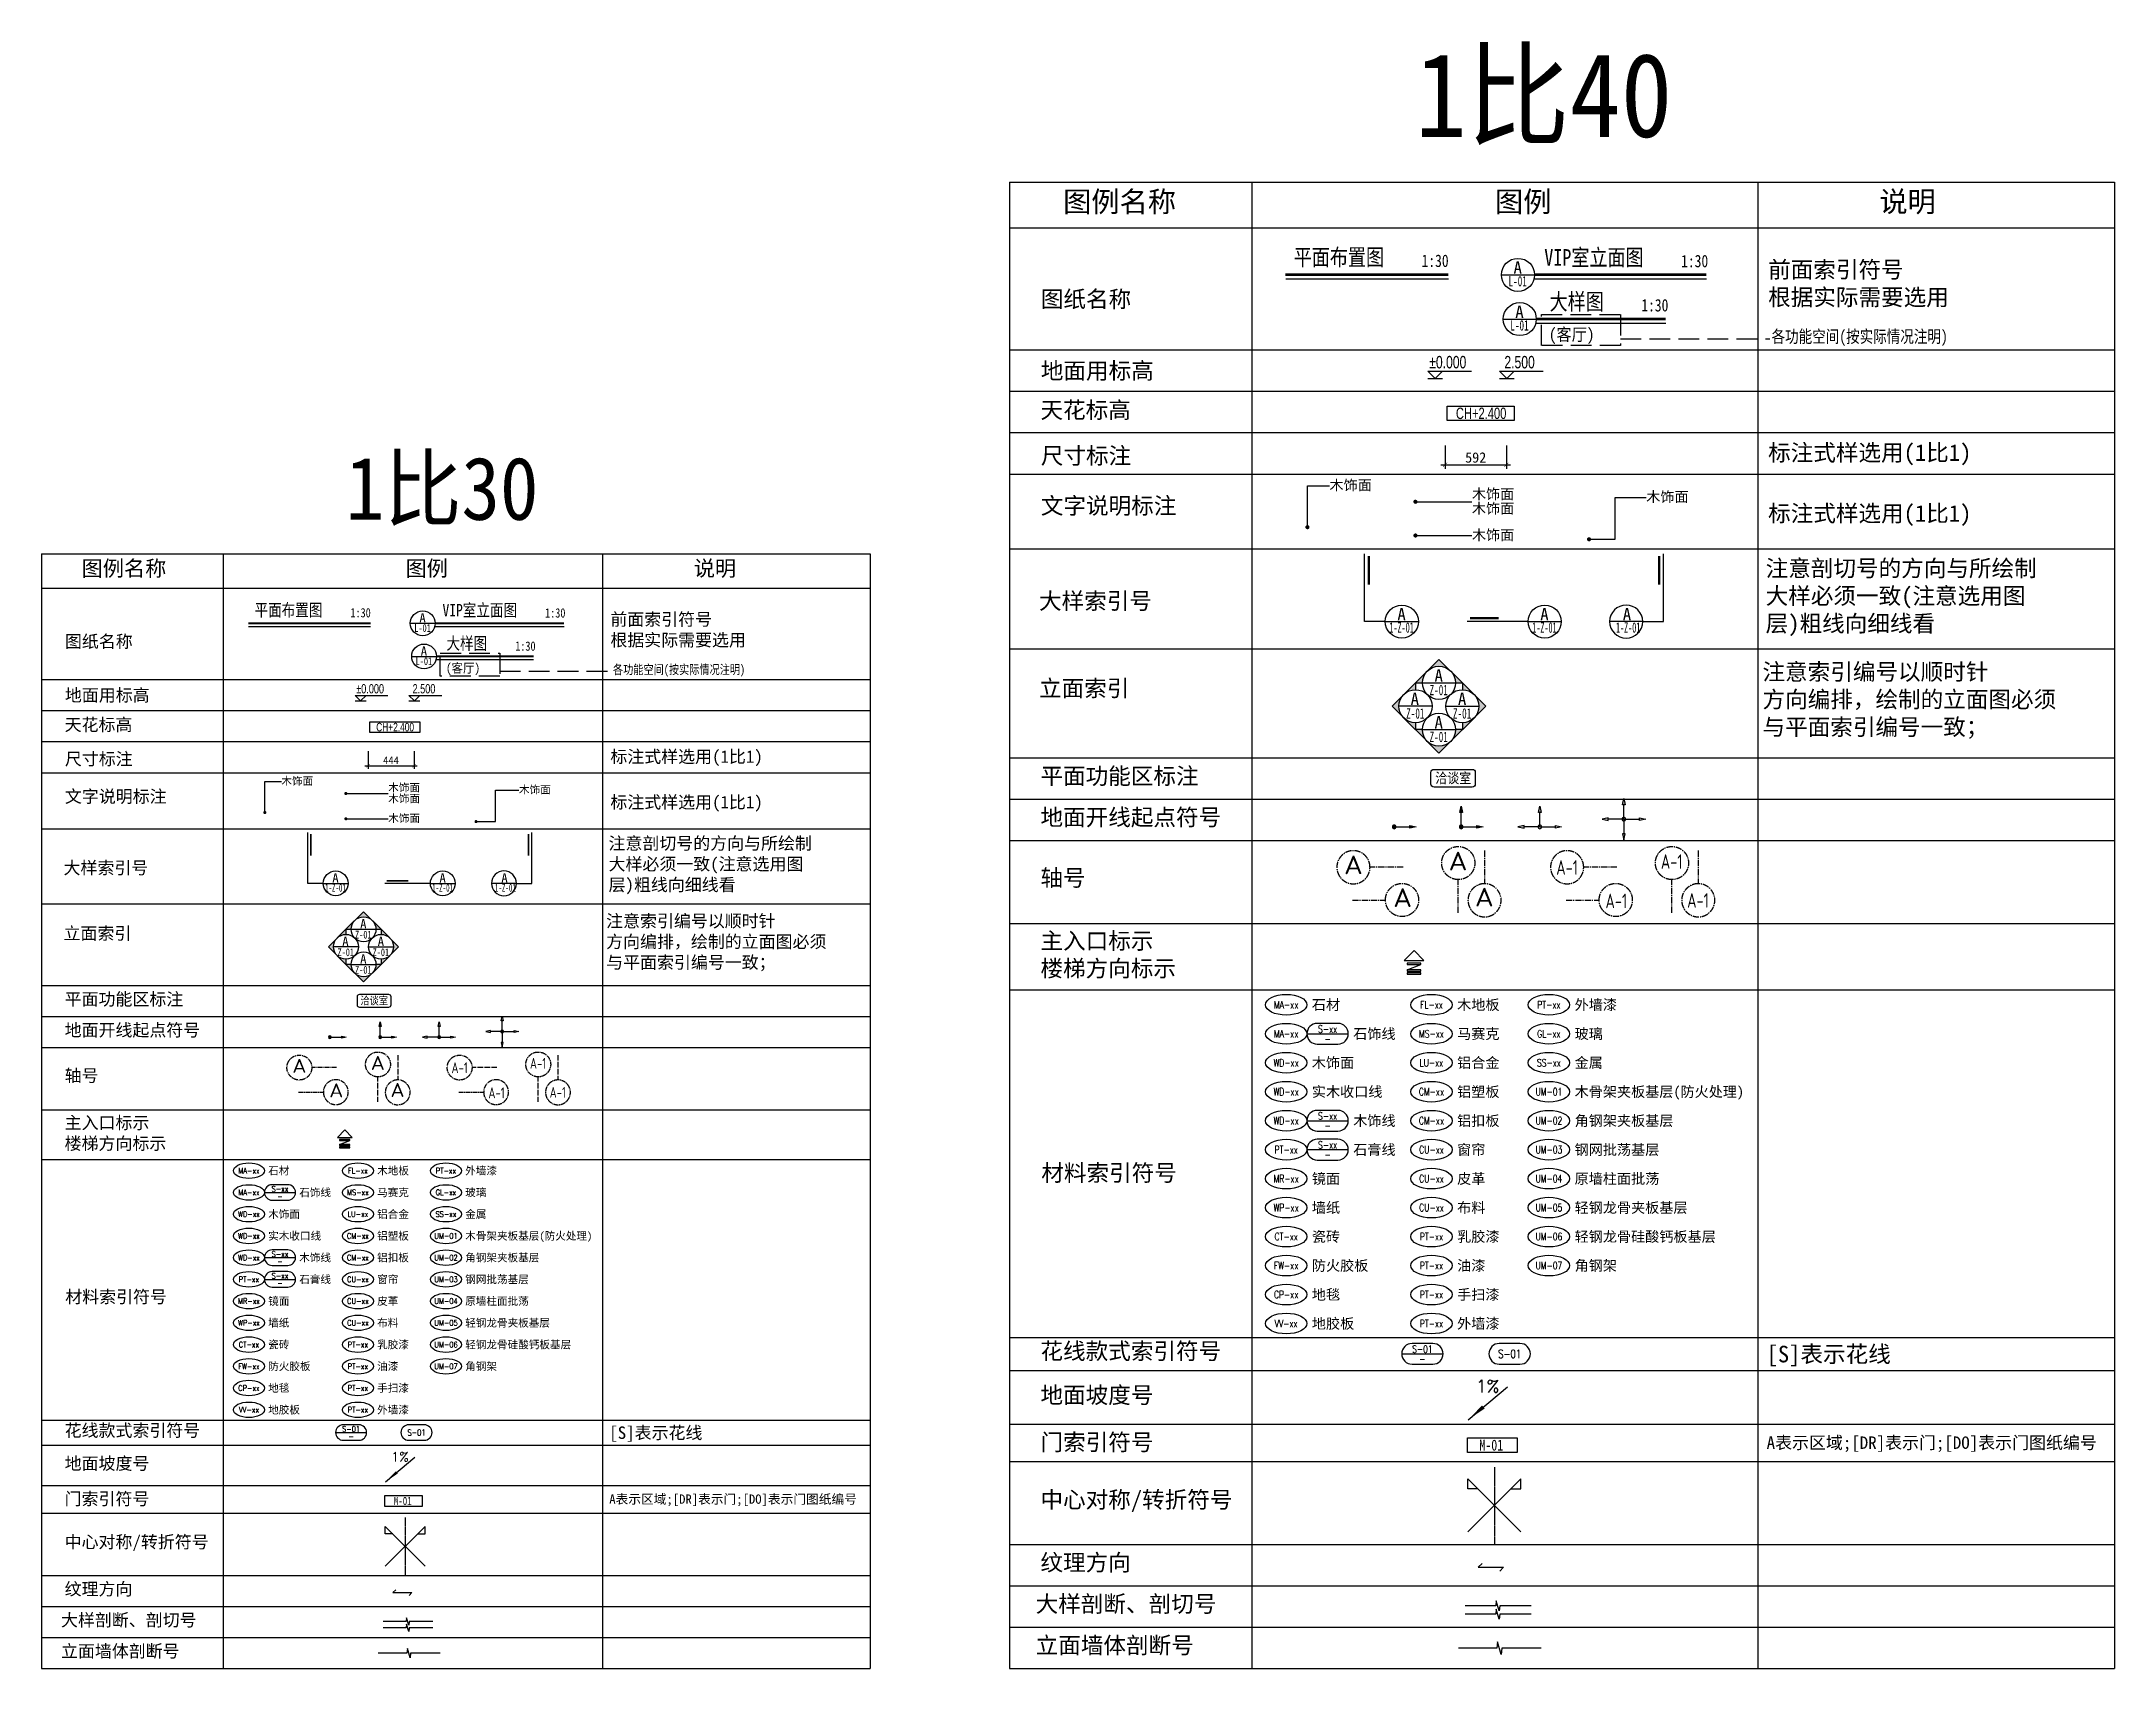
# Model space of a CAD drawing. Header units: millimetres. Extents: x -235126 to 312941, y -228449 to 114042.
# Drawn here: x -140681 to -120655, y 35428 to 51151 of the extents above; entities that cross this region are included whole.
import ezdxf
from ezdxf.enums import TextEntityAlignment as Align

# ---------------------------------------------------------------- set-up
doc = ezdxf.new("R2010")
doc.units = ezdxf.units.MM
doc.header["$LTSCALE"] = 800
for name, pattern in [('CENTER2', [1.125, 0.75, -0.125, 0.125, -0.125]), ('DASH', [0.35, 0.25, -0.1]), ('PHANTOM2', [1.25, 0.625, -0.125, 0.125, -0.125, 0.125, -0.125])]:
    doc.linetypes.add(name, pattern=pattern)
doc.layers.get('DEFPOINTS').update_dxf_attribs({"color": 250})
for name, color, linetype in [('AXIS', 3, 'Continuous'), ('E立-ELEV6_LSCAPE', 8, 'Continuous'), ('FC-TEXT-地坪标注', 7, 'Continuous'), ('FC-地坪铺贴', 8, 'Continuous'), ('RC-天花标高', 7, 'Continuous')]:
    doc.layers.add(name, color=color, linetype=linetype)
doc.styles.add('DRAWING_NAME', font='simhei.ttf', dxfattribs={"width": 0.8})
doc.styles.add('HAN', font='romans', dxfattribs={"bigfont": 'hzdx.shx'})
doc.styles.add('HZDX', font='isocp3.shx', dxfattribs={"width": 0.8, "bigfont": 'hzdx.shx'})
doc.styles.add('ISO', font='ISOCP.shx', dxfattribs={"width": 0.75})
doc.styles.add('LINEDRAW', font='txt.shx', dxfattribs={"width": 0.7, "bigfont": '1.shx'})
doc.styles.get("Standard").update_dxf_attribs({"font": 'arial.ttf'})
doc.styles.add('TXT', font='txt.shx')
doc.styles.add('宋-ZY', font='')
doc.styles.add('繁线体', font='simhei.ttf')
doc.styles.add('黑体', font='simhei.ttf', dxfattribs={"width": 0.8})
doc.styles.get('宋-ZY').set_extended_font_data('SimSun')
doc.dimstyles.new('1比30', dxfattribs={"dimscale": 30, "dimtxt": 2.5, "dimasz": 1, "dimexe": 1, "dimexo": 1.5, "dimgap": 0.5, "dimtad": 1, "dimdec": 0, "dimzin": 0, "dimdsep": 46, "dimtxsty": '宋-ZY', "dimblk": 'ARCHTICK', "dimcen": 0.09, "dimdle": 1, "dimclrd": 8, "dimclre": 8, "dimclrt": 2, "dimadec": 0, "dimazin": 0, "dimtfac": 1, "dimtdec": 0, "dimtix": 1, "dimtmove": 2, "dimatfit": 3, "dimldrblk": 'DOT', "dimfxl": 1, "dimtolj": 1, "dimtzin": 0, "dimlwd": -1, "dimlwe": -1, "dimarcsym": 0})
doc.dimstyles.new('1比40', dxfattribs={"dimscale": 40, "dimtxt": 2.5, "dimasz": 1, "dimexe": 1, "dimexo": 1.5, "dimgap": 0.5, "dimtad": 1, "dimdec": 0, "dimzin": 0, "dimdsep": 46, "dimtxsty": '宋-ZY', "dimblk": 'ARCHTICK', "dimcen": 0.09, "dimdle": 1, "dimclrd": 8, "dimclre": 8, "dimclrt": 2, "dimadec": 0, "dimazin": 0, "dimtfac": 1, "dimtdec": 0, "dimtix": 1, "dimtmove": 2, "dimatfit": 3, "dimldrblk": 'DOT', "dimfxl": 1, "dimtolj": 1, "dimtzin": 0, "dimlwd": -1, "dimlwe": -1, "dimarcsym": 0})

msp = doc.modelspace()

# ---------------------------------------------------------------- texts
at = {"color": 7, "style": 'DRAWING_NAME', "width": 0.9}
for height, p in [(120, (-126119.8, 48259)), (90, (-136774, 45051.4))]:
    msp.add_text('(客厅)', height=height, dxfattribs=at).set_placement(p)
at = {"style": '宋-ZY', "width": 0.85}
for height, p in [(100, (-127043.1, 44033.7)), (75, (-137466.4, 41882.4))]:
    msp.add_text('洽谈室', height=height, dxfattribs=at).set_placement(p, align=Align.MIDDLE_CENTER)
at = {"attachment_point": 4}
for s, insert, char_height, style in [('图例名称', (-130811.7, 49591.7), 200, '繁线体'), ('图例', (-126639.3, 49591.7), 200, '繁线体'), ('说明', (-122926.9, 49591.7), 200, '繁线体'), ('前面索引符号\\P根据实际需要选用', (-124001.3, 48804.2), 160, '繁线体'), ('图纸名称', (-131026.9, 48652.6), 160, '繁线体'), ('地面用标高', (-131026.9, 47960), 160, '繁线体'), ('天花标高', (-131030.4, 47581.3), 160, '繁线体'), ('标注式样选用(1比1)', (-124001.3, 47156.8), 160, '繁线体'), ('尺寸标注', (-131026.9, 47139.2), 160, '繁线体'), ('木饰面', (-128238.4, 46857.8), 100, '宋-ZY'), ('文字说明标注', (-131026.9, 46655.3), 160, '繁线体'), ('木饰面', (-125178.4, 46745.7), 100, '宋-ZY'), ('标注式样选用(1比1)', (-124001.3, 46569.9), 160, '繁线体'), ('{\\H1x;木饰面}', (-126862.3, 46377), 100, '宋-ZY'), ('图例名称', (-140292.9, 46050.9), 150, '繁线体'), ('图例', (-137163.6, 46050.9), 150, '繁线体'), ('说明', (-134379.3, 46050.9), 150, '繁线体'), ('注意剖切号的方向与所绘制\\P大样必须一致(注意选用图\\P层)粗线向细线看', (-124025.1, 45772.7), 160, '繁线体'), ('大样索引号', (-131044.6, 45736.3), 160, '繁线体'), ('前面索引符号\\P根据实际需要选用', (-135185.1, 45460.3), 120, '繁线体'), ('图纸名称', (-140454.3, 45346.6), 120, '繁线体'), ('注意索引编号以顺时针\\P方向编排，绘制的立面图必须\\P与平面索引编号一致；', (-124055.6, 44776.1), 160, '繁线体'), ('地面用标高', (-140454.3, 44827.1), 120, '繁线体'), ('立面索引', (-131044.6, 44892.3), 160, '繁线体'), ('天花标高', (-140456.9, 44543), 120, '繁线体'), ('尺寸标注', (-140454.3, 44211.5), 120, '繁线体'), ('标注式样选用(1比1)', (-135185.1, 44224.7), 120, '繁线体'), ('平面功能区标注', (-131030.4, 44044.3), 160, '繁线体'), ('文字说明标注', (-140454.3, 43848.6), 120, '繁线体'), ('木饰面', (-138362.9, 44000.4), 75, '宋-ZY'), ('木饰面', (-136067.9, 43916.4), 75, '宋-ZY'), ('标注式样选用(1比1)', (-135185.1, 43784.5), 120, '繁线体'), ('{\\H1x;木饰面}', (-137330.9, 43639.9), 75, '宋-ZY'), ('地面开线起点符号', (-131030.4, 43645), 160, '繁线体'), ('注意剖切号的方向与所绘制\\P大样必须一致(注意选用图\\P层)粗线向细线看', (-135202.9, 43186.6), 120, '繁线体'), ('大样索引号', (-140467.6, 43159.3), 120, '繁线体'), ('轴号', (-131030.4, 43060.5), 160, '繁线体'), ('注意索引编号以顺时针\\P方向编排，绘制的立面图必须\\P与平面索引编号一致；', (-135225.8, 42439.2), 120, '繁线体'), ('立面索引', (-140467.6, 42526.3), 120, '繁线体'), ('主入口标示\\P楼梯方向标示', (-131030.4, 42318.2), 160, '繁线体'), ('平面功能区标注', (-140456.9, 41890.3), 120, '繁线体'), ('地面开线起点符号', (-140456.9, 41590.9), 120, '繁线体'), ('轴号', (-140456.9, 41152.4), 120, '繁线体'), ('主入口标示\\P楼梯方向标示', (-140456.9, 40595.8), 120, '繁线体'), ('材料索引符号', (-131022.4, 40209.8), 160, '繁线体'), ('材料索引符号', (-140450.9, 39014.4), 120, '繁线体'), ('花线款式索引符号', (-131030.4, 38487.7), 160, '繁线体'), ('[S]表示花线', (-124015.6, 38448.4), 160, '繁线体'), ('地面坡度号', (-131030.4, 38062.7), 160, '繁线体'), ('花线款式索引符号', (-140456.9, 37722.9), 120, '繁线体'), ('[S]表示花线', (-135195.8, 37693.4), 120, '繁线体'), ('门索引符号', (-131030.4, 37607.1), 160, '繁线体'), ('A表示区域;[DR]表示门;[DO]表示门图纸编号', (-124015.6, 37595.7), 120, '繁线体'), ('地面坡度号', (-140456.9, 37404.1), 120, '繁线体'), ('门索引符号', (-140456.9, 37062.4), 120, '繁线体'), ('A表示区域;[DR]表示门;[DO]表示门图纸编号', (-135195.8, 37053.8), 90, '繁线体'), ('中心对称/转折符号', (-131030.4, 37041.1), 160, '繁线体'), ('中心对称/转折符号', (-140456.9, 36637.9), 120, '繁线体'), ('纹理方向', (-131030.4, 36444.3), 160, '繁线体'), ('纹理方向', (-140456.9, 36190.3), 120, '繁线体'), ('大样剖断、剖切号', (-131077, 36044.3), 160, '繁线体'), ('大样剖断、剖切号', (-140491.9, 35890.3), 120, '繁线体'), ('立面墙体剖断号', (-140491.9, 35590.3), 120, '繁线体'), ('立面墙体剖断号', (-131077, 35644.3), 160, '繁线体')]:
    msp.add_mtext(s, dxfattribs=dict(at, insert=insert, char_height=char_height, style=style))
at = {"color": 7, "attachment_point": 4, "style": 'DRAWING_NAME'}
for insert, char_height in [((-123968.1, 48284.1), 120), ((-135160.2, 45070.2), 90)]:
    msp.add_mtext('各功能空间(按实际情况注明)', dxfattribs=dict(at, insert=insert, char_height=char_height))
at = {"attachment_point": 4, "line_spacing_factor": 0.84, "style": '宋-ZY'}
for insert, char_height in [((-126862.3, 46702.9), 100), ((-137330.9, 43884.3), 75)]:
    msp.add_mtext('木饰面\\P木饰面', dxfattribs=dict(at, insert=insert, char_height=char_height))
at = {"layer": 'DEFPOINTS', "color": 40, "style": 'DRAWING_NAME', "width": 0.9}
for s, height, p in [('1比40', 810, (-127409.6, 50228.5)), ('1比30', 607.5, (-137741.3, 46528.4))]:
    msp.add_text(s, height=height, dxfattribs=at).set_placement(p)

# ---------------------------------------------------------------- blocks, each defined once
blk = doc.blocks.new('MH3.5')
at = {"color": 2}
blk.add_lwpolyline([(12, -1.75), (0, -1.75), (0, 1.75), (12, 1.75)], close=True, dxfattribs=at)
at = {"color": 4, "ltscale": 2, "style": 'HZDX', "width": 0.8}
blk.add_attdef('CH+2.400', text='', height=2.64, dxfattribs=at).set_placement((5.78, 0.01), align=Align.MIDDLE_CENTER)
blk = doc.blocks.new('CH+-')
at = {"color": 2}
blk.add_lwpolyline([(16.13, -1.75), (0, -1.75), (0, 1.75), (16.13, 1.75)], close=True, dxfattribs=at)
at = {"color": 4, "ltscale": 2, "width": 0.7}
blk.add_attdef('CH+2.400', text='', height=3.5, dxfattribs=at).set_placement((8.17, 0.01), align=Align.MIDDLE_CENTER)
blk = doc.blocks.new('_ArchTick')
at = {"color": 0, "linetype": 'ByBlock', "const_width": 0.15}
blk.add_lwpolyline([(-0.5, -0.5), (0.5, 0.5)], dxfattribs=at)
blk = doc.blocks.new('_Dot')
at = {"color": 0, "linetype": 'ByBlock', "lineweight": -2}
blk.add_line((-0.5, 0), (-1, 0), dxfattribs=at)
at = {"color": 0, "linetype": 'ByBlock', "const_width": 0.5}
blk.add_lwpolyline([(-0.25, 0, 1), (0.25, 0, 1)], format="xyb", close=True, dxfattribs=at)
blk = doc.blocks.new('*D32')
at = {"color": 8, "transparency": 16777216}
for p, q in [((-137526, 44293), (-137526, 44122)), ((-137082, 44293), (-137082, 44122)), ((-137556, 44152), (-137052, 44152))]:
    blk.add_line(p, q, dxfattribs=at)
at = {"layer": 'DEFPOINTS', "color": 0, "transparency": 16777216}
for p in [(-137526, 44338), (-137082, 44338), (-137082, 44152)]:
    blk.add_point(p, dxfattribs=at)
at = {"color": 8, "transparency": 16777216, "xscale": 30, "yscale": 30, "zscale": 30, "rotation": 180}
blk.add_blockref('_ArchTick', (-137526, 44152), dxfattribs=at)
at = {"color": 8, "transparency": 16777216, "xscale": 30, "yscale": 30, "zscale": 30}
blk.add_blockref('_ArchTick', (-137082, 44152), dxfattribs=at)
at = {"color": 2, "transparency": 16777216, "insert": (-137304, 44205), "char_height": 75, "attachment_point": 5, "style": '宋-ZY'}
blk.add_mtext('\\A1;444', dxfattribs=at)
blk = doc.blocks.new('MARK-IN')
for p, q in [((-120, -123), (0, 0)), ((0, 0), (120, -123)), ((-120, -123), (120, -123)), ((-83, -235), (83, -171))]:
    blk.add_line(p, q)
for points in [[(83, -171), (83, -156), (-83, -156), (-83, -171)], [(83, -250), (83, -235), (-83, -235), (-83, -250)], [(83, -289), (83, -273), (-83, -273), (-83, -289)]]:
    blk.add_lwpolyline(points, close=True)
blk = doc.blocks.new('A$C4FBA2034')
at = {"color": 4, "style": '黑体', "width": 0.8}
blk.add_attdef('平面布置图', text='', height=4, dxfattribs=at).set_placement((23.6, 1.17), align=Align.RIGHT)
blk.add_attdef('1:1', (32.66, 0.79), '', height=3, dxfattribs=at)
blk = doc.blocks.new('CCPP')
h = blk.add_hatch(color=2)
h.paths.add_polyline_path([(-0.31, -3.5), (0.31, -3.5), (0, -5)])
edge = h.paths.add_edge_path()
edge.add_ellipse((0, 0), major_axis=(0.31, 0.31), ratio=1, start_angle=45, end_angle=225, ccw=False)
edge.add_ellipse((0, 0), major_axis=(0.31, 0.31), ratio=1, start_angle=225, end_angle=405, ccw=False)
h.paths.add_polyline_path([(-5.29, 0), (-3.79, 0.31), (-3.79, -0.31)])
at = {"color": 2}
for p, q in [((-5.29, 0), (-3.79, 0.31)), ((-3.79, -0.31), (-5.29, 0)), ((-3.79, 0.31), (-3.79, -0.31)), ((0, 0), (-3.79, 0)), ((0, 0), (0, -3.5)), ((-0.31, -3.5), (0.31, -3.5)), ((0, -5), (-0.31, -3.5)), ((0.31, -3.5), (0, -5))]:
    blk.add_line(p, q, dxfattribs=at)
at = {"color": 2, "extrusion": (0, 0, -1)}
blk.add_ellipse((0, 0), major_axis=(-0.31, 0.31), ratio=1, start_param=4.712389, end_param=10.995574, dxfattribs=at)
blk = doc.blocks.new('KKXXFF1')
h = blk.add_hatch(color=2)
h.paths.add_polyline_path([(5.29, 0), (3.79, 0.31), (3.79, -0.31)])
edge = h.paths.add_edge_path()
edge.add_ellipse((0, 0), major_axis=(0.31, -0.31), ratio=1, start_angle=45, end_angle=90)
edge.add_ellipse((0, 0), major_axis=(0.31, -0.31), ratio=1, start_angle=-270, end_angle=45)
at = {"color": 2}
for p, q in [((0, 0), (3.79, 0)), ((3.79, 0.31), (5.29, 0)), ((3.79, -0.31), (3.79, 0.31)), ((5.29, 0), (3.79, -0.31))]:
    blk.add_line(p, q, dxfattribs=at)
at = {"color": 2, "extrusion": (0, 0, -1)}
blk.add_ellipse((0, 0), major_axis=(0.31, -0.31), ratio=1, start_param=4.712389, end_param=10.995574, dxfattribs=at)
blk = doc.blocks.new('KKXXFF3')
h = blk.add_hatch(color=2)
edge = h.paths.add_edge_path()
edge.add_ellipse((0, 0), major_axis=(0.31, -0.31), ratio=1, start_angle=0, end_angle=360, ccw=False)
h.paths.add_polyline_path([(0.31, 3.5), (-0.31, 3.5), (0, 5)])
h.paths.add_polyline_path([(5.29, 0), (3.79, -0.31), (3.79, 0.31)])
h.paths.add_polyline_path([(-5.29, 0), (-3.79, -0.31), (-3.79, 0.31)])
at = {"color": 2}
for p, q in [((-3.79, 0.31), (-5.29, 0)), ((-3.79, -0.31), (-3.79, 0.31)), ((0, 0), (-3.79, 0)), ((-0.31, 3.5), (0, 5)), ((0.31, 3.5), (-0.31, 3.5)), ((0, 5), (0.31, 3.5)), ((0, 0), (0, 3.5)), ((0, 0), (3.79, 0)), ((3.79, 0.31), (5.29, 0)), ((3.79, -0.31), (3.79, 0.31)), ((-5.29, 0), (-3.79, -0.31)), ((5.29, 0), (3.79, -0.31))]:
    blk.add_line(p, q, dxfattribs=at)
at = {"color": 2, "extrusion": (0, 0, -1)}
blk.add_ellipse((0, 0), major_axis=(0.31, -0.31), ratio=1, start_param=4.712389, end_param=10.995574, dxfattribs=at)
blk = doc.blocks.new('KKXXFF4')
h = blk.add_hatch(color=2)
edge = h.paths.add_edge_path()
edge.add_ellipse((0, 0), major_axis=(0.31, -0.31), ratio=1, start_angle=0, end_angle=360, ccw=False)
h.paths.add_polyline_path([(5.29, 0), (3.79, -0.31), (3.79, 0.31)])
h.paths.add_polyline_path([(0, 5), (0.31, 3.5), (-0.31, 3.5)])
h.paths.add_polyline_path([(0.31, -3.5), (-0.31, -3.5), (0, -5)])
h.paths.add_polyline_path([(-5.29, 0), (-3.79, -0.31), (-3.79, 0.31)])
at = {"color": 2}
for p, q in [((-3.79, 0.31), (-5.29, 0)), ((-3.79, -0.31), (-3.79, 0.31)), ((0, 0), (-3.79, 0)), ((-0.31, 3.5), (0, 5)), ((0.31, 3.5), (-0.31, 3.5)), ((0, 5), (0.31, 3.5)), ((0, 0), (0, 3.5)), ((0, 0), (3.79, 0)), ((3.79, 0.31), (5.29, 0)), ((3.79, -0.31), (3.79, 0.31)), ((-5.29, 0), (-3.79, -0.31)), ((-0.31, -3.5), (0, -5)), ((0.31, -3.5), (-0.31, -3.5)), ((0, 0), (0, -3.5)), ((0, -5), (0.31, -3.5)), ((5.29, 0), (3.79, -0.31))]:
    blk.add_line(p, q, dxfattribs=at)
at = {"color": 2, "extrusion": (0, 0, -1)}
blk.add_ellipse((0, 0), major_axis=(0.31, -0.31), ratio=1, start_param=4.712389, end_param=10.995574, dxfattribs=at)
blk = doc.blocks.new('A$C64543D7B')
at = {"color": 2}
blk.add_line((0.06, 4), (8.06, 4), dxfattribs=at)
blk.add_circle((4.06, 4), 4, dxfattribs=at)
at = {"color": 6, "style": '黑体'}
blk.add_attdef('方向', text='', height=2.74, dxfattribs=at).set_placement((4, 5.77), align=Align.MIDDLE_CENTER)
at = {"color": 6, "style": 'HZDX', "width": 0.5}
blk.add_attdef('图号', text='', height=2.47, dxfattribs=at).set_placement((4, 2.26), align=Align.MIDDLE_CENTER)
blk = doc.blocks.new('SS111')
h = blk.add_hatch(color=2)
h.paths.add_polyline_path([(-2.83, 6.83), (-5.66, 4), (-4, 4, -0.198912)])
h.paths.add_polyline_path([(0, 9.66), (-2.83, 6.83, -0.414214), (2.83, 6.83)])
h.paths.add_polyline_path([(2.83, 6.83, -0.198912), (4, 4), (5.66, 4)])
at = {"color": 2}
blk.add_line((-4, 4), (4, 4), dxfattribs=at)
blk.add_lwpolyline([(4, 4), (5.66, 4), (0, 9.66), (-5.66, 4), (-4, 4)], dxfattribs=at)
blk.add_circle((0, 4), 4, dxfattribs=at)
at = {"color": 7, "style": '黑体'}
blk.add_attdef('方向', text='', height=3, dxfattribs=at).set_placement((-0.06, 5.77), align=Align.MIDDLE_CENTER)
at = {"color": 2, "style": 'HZDX', "width": 0.6}
blk.add_attdef('图号', text='', height=3, dxfattribs=at).set_placement((-0.06, 2.26), align=Align.MIDDLE_CENTER)
blk = doc.blocks.new('SS222')
h = blk.add_hatch(color=2)
h.paths.add_polyline_path([(6.83, 2.83), (4, 5.66), (4, 4, -0.198912)])
h.paths.add_polyline_path([(9.66, 0), (6.83, 2.83, -0.414214), (6.83, -2.83)])
h.paths.add_polyline_path([(6.83, -2.83, -0.198912), (4, -4), (4, -5.66)])
at = {"color": 2}
blk.add_line((0, 0), (8, 0), dxfattribs=at)
blk.add_lwpolyline([(4, -4), (4, -5.66), (9.66, 0), (4, 5.66), (4, 4)], dxfattribs=at)
blk.add_circle((4, 0), 4, dxfattribs=at)
at = {"color": 7, "style": '黑体'}
blk.add_attdef('方向', text='', height=3, dxfattribs=at).set_placement((3.94, 1.77), align=Align.MIDDLE_CENTER)
at = {"color": 2, "style": 'HZDX', "width": 0.6}
blk.add_attdef('图号', text='', height=3, dxfattribs=at).set_placement((3.94, -1.74), align=Align.MIDDLE_CENTER)
blk = doc.blocks.new('SS333')
h = blk.add_hatch(color=2)
h.paths.add_polyline_path([(2.89, -4.6), (5.72, -1.77), (4.06, -1.77, -0.198912)])
h.paths.add_polyline_path([(0.06, -7.42), (2.89, -4.6, -0.414214), (-2.77, -4.6)])
h.paths.add_polyline_path([(-2.77, -4.6, -0.198912), (-3.94, -1.77), (-5.6, -1.77)])
at = {"color": 2}
blk.add_line((-3.94, -1.77), (4.06, -1.77), dxfattribs=at)
blk.add_lwpolyline([(-3.94, -1.77), (-5.59, -1.77), (0.06, -7.42), (5.72, -1.77), (4.06, -1.77)], dxfattribs=at)
blk.add_circle((0.06, -1.77), 4, dxfattribs=at)
at = {"color": 7, "style": '黑体'}
blk.add_attdef('方向', text='', height=3, dxfattribs=at).set_placement((0, 0), align=Align.MIDDLE_CENTER)
at = {"color": 2, "style": 'HZDX', "width": 0.6}
blk.add_attdef('图号', text='', height=3, dxfattribs=at).set_placement((0, -3.51), align=Align.MIDDLE_CENTER)
blk = doc.blocks.new('SS444')
h = blk.add_hatch(color=2)
h.paths.add_polyline_path([(-6.83, 2.83), (-4, 5.66), (-4, 4, 0.198912)])
h.paths.add_polyline_path([(-9.66, 0), (-6.83, 2.83, 0.414214), (-6.83, -2.83)])
h.paths.add_polyline_path([(-6.83, -2.83, 0.198912), (-4, -4), (-4, -5.66)])
at = {"color": 2}
blk.add_line((0, 0), (-8, 0), dxfattribs=at)
blk.add_lwpolyline([(-4, -4), (-4, -5.66), (-9.66, 0), (-4, 5.66), (-4, 4)], dxfattribs=at)
blk.add_circle((-4, 0), 4, dxfattribs=at)
at = {"color": 7, "style": '黑体'}
blk.add_attdef('方向', text='', height=3, rotation=0, dxfattribs=at).set_placement((-3.16, 1.77), align=Align.MIDDLE_CENTER)
at = {"color": 2, "style": 'HZDX', "width": 0.6}
blk.add_attdef('图号', text='', height=3, rotation=0, dxfattribs=at).set_placement((-3.46, -1.74), align=Align.MIDDLE_CENTER)
blk = doc.blocks.new('A$C60323B29')
at = {"color": 2}
blk.add_line((0, 0), (3.52, 0), dxfattribs=at)
blk.add_lwpolyline([(3.52, 1.76), (1.76, 0), (0, 1.76), (10.56, 1.76)], dxfattribs=at)
at = {"color": 7, "ltscale": 2, "style": 'HZDX', "width": 0.8}
blk.add_attdef('%%P0.000', text='', height=2.64, dxfattribs=at).set_placement((4.84, 3.42), align=Align.MIDDLE_CENTER)
blk = doc.blocks.new('A$C48007FC5')
at = {"color": 2}
blk.add_line((0, 0), (9.47, 7.93), dxfattribs=at)
blk.add_solid([(0, 0), (3.37, 3.45), (3.99, 2.71)], dxfattribs=at)
at = {"color": 7, "style": 'HAN'}
blk.add_text('1%', height=3, rotation=359.7652, dxfattribs=at).set_placement((1.87, 6.61))
blk = doc.blocks.new('MARK-S-2')
at = {"color": 0}
blk.add_lwpolyline([(7.5, 2.5), (2.5, 2.5, 1), (2.5, -2.5), (7.5, -2.5, 1)], format="xyb", close=True, dxfattribs=at)
at = {"color": 7, "style": 'LINEDRAW', "width": 0.75}
blk.add_attdef('S-01', text='', height=2, dxfattribs=at).set_placement((5, 0), align=Align.MIDDLE_CENTER)
blk = doc.blocks.new('MARK-S-1')
blk.add_line((0, 0), (10, 0))
at = {"color": 0}
blk.add_lwpolyline([(7.5, 2.5), (2.5, 2.5, 1), (2.5, -2.5), (7.5, -2.5, 1)], format="xyb", close=True, dxfattribs=at)
at = {"color": 7, "style": 'LINEDRAW', "width": 0.75}
for tag, p in [('S-01', (5, 1.15)), ('-', (5, -1.23))]:
    blk.add_attdef(tag, text='', height=1.8, dxfattribs=at).set_placement(p, align=Align.MIDDLE_CENTER)
blk = doc.blocks.new('MARK-ME-M1')
blk.add_ellipse((5, 0), major_axis=(5, 0), ratio=0.5)
at = {"color": 7, "style": '宋-ZY'}
blk.add_attdef('MA-XX', text='', height=1.88, dxfattribs=at).set_placement((5, 0), align=Align.MIDDLE_CENTER)
blk.add_attdef('材料', text='', height=2.5, dxfattribs=at).set_placement((11.2, 0), align=Align.MIDDLE_LEFT)
blk = doc.blocks.new('MARK-ME-M2')
blk.add_line((10, 0), (20, 0))
blk.add_lwpolyline([(17.5, 2.5), (12.5, 2.5, 1), (12.5, -2.5), (17.5, -2.5, 1)], format="xyb", close=True)
blk.add_ellipse((5, 0), major_axis=(5, 0), ratio=0.5)
at = {"color": 2, "style": 'TXT', "width": 0.75}
for tag, p in [('MA-XX', (5, 0)), ('S-01', (15, 1.15)), ('-', (15, -1.23))]:
    blk.add_attdef(tag, text='', height=1.8, dxfattribs=at).set_placement(p, align=Align.MIDDLE_CENTER)
at = {"color": 7, "style": '宋-ZY'}
blk.add_attdef('材料', text='', height=2.5, dxfattribs=at).set_placement((21.2, 0), align=Align.MIDDLE_LEFT)
blk = doc.blocks.new('ZHTHA1')
at = {"color": 8, "linetype": 'CENTER2', "ltscale": 0.0025}
blk.add_line((0, 0), (-8, 0), dxfattribs=at)
blk.add_ellipse((-12, 0), major_axis=(2.83, 2.83), ratio=1, start_param=5.497787, end_param=11.780972, dxfattribs=at)
at = {"color": 7, "style": 'ISO', "width": 1.25}
blk.add_attdef('A', text='', height=4.5, dxfattribs=at).set_placement((-12, -3.03), align=Align.BOTTOM_CENTER)
blk = doc.blocks.new('*D41')
at = {"color": 8, "transparency": 16777216}
for p, q in [((-127122, 47248), (-127122, 47020)), ((-126530, 47248), (-126530, 47020)), ((-127162, 47060), (-126490, 47060))]:
    blk.add_line(p, q, dxfattribs=at)
at = {"layer": 'DEFPOINTS', "color": 0, "transparency": 16777216}
for p in [(-127122, 47308), (-126530, 47308), (-126530, 47060)]:
    blk.add_point(p, dxfattribs=at)
at = {"color": 8, "transparency": 16777216, "xscale": 40, "yscale": 40, "zscale": 40, "rotation": 180}
blk.add_blockref('_ArchTick', (-127122, 47060), dxfattribs=at)
at = {"color": 8, "transparency": 16777216, "xscale": 40, "yscale": 40, "zscale": 40}
blk.add_blockref('_ArchTick', (-126530, 47060), dxfattribs=at)
at = {"color": 2, "transparency": 16777216, "insert": (-126826, 47130), "char_height": 100, "attachment_point": 5, "style": '宋-ZY'}
blk.add_mtext('\\A1;592', dxfattribs=at)

# ---------------------------------------------------------------- dimensions: what is measured, and where the dimension line sits
for p1, p2, distance, dimstyle, picture, middle in [((-127122, 47308.4), (-126530.4, 47308.4), -248.4, '1比40', '*D41', (-126826.2, 47130)), ((-137525.6, 44338.4), (-137081.9, 44338.4), -186.3, '1比30', '*D32', (-137303.8, 44204.6))]:
    dim = msp.add_aligned_dim(p1=p1, p2=p2, distance=distance, dimstyle=dimstyle)
    dim.commit()
    dim.dimension.update_dxf_attribs({"geometry": picture, "text_midpoint": middle})

# ---------------------------------------------------------------- linework, layer by layer
for p, q in [((-131328.8, 49789.8), (-131328.8, 35428.4)), ((-131328.8, 49789.8), (-120654.8, 49789.8)), ((-128987.8, 49789.8), (-128987.8, 35428.4)), ((-124101.7, 49789.8), (-124101.7, 35428.4)), ((-120654.8, 49789.8), (-120654.8, 35428.4)), ((-131328.8, 49349.8), (-120654.8, 49349.8)), ((-131328.8, 48170.8), (-120654.8, 48170.8)), ((-131328.8, 47770.8), (-120654.8, 47770.8)), ((-131328.8, 47370.8), (-120654.8, 47370.8)), ((-131328.8, 46968.3), (-120654.8, 46968.3)), ((-140680.8, 46199.4), (-140680.8, 35428.4)), ((-140680.8, 46199.4), (-132675.2, 46199.4)), ((-138925, 46199.4), (-138925, 35428.4)), ((-135260.4, 46199.4), (-135260.4, 35428.4)), ((-132675.2, 46199.4), (-132675.2, 35428.4)), ((-131328.8, 46248.3), (-120654.8, 46248.3)), ((-131328.8, 46248.3), (-120654.8, 46248.3)), ((-140680.8, 45869.4), (-132675.2, 45869.4)), ((-131328.8, 45281.8), (-120654.8, 45281.8)), ((-140680.8, 44985.2), (-132675.2, 44985.2)), ((-140680.8, 44685.2), (-132675.2, 44685.2)), ((-140680.8, 44385.2), (-132675.2, 44385.2)), ((-140680.8, 44083.3), (-132675.2, 44083.3)), ((-131328.8, 44228.4), (-120654.8, 44228.4)), ((-131328.8, 43828.4), (-120654.8, 43828.4)), ((-140680.8, 43543.3), (-132675.2, 43543.3)), ((-140680.8, 43543.3), (-132675.2, 43543.3)), ((-131328.8, 43428.4), (-120654.8, 43428.4)), ((-131328.8, 43428.4), (-120654.8, 43428.4)), ((-140680.8, 42818.5), (-132675.2, 42818.5)), ((-131328.8, 42628.4), (-120654.8, 42628.4)), ((-131328.8, 42628.4), (-120654.8, 42628.4)), ((-140680.8, 42028.4), (-132675.2, 42028.4)), ((-131328.8, 41988.4), (-120654.8, 41988.4)), ((-131328.8, 41988.4), (-120654.8, 41988.4)), ((-140680.8, 41728.4), (-132675.2, 41728.4)), ((-140680.8, 41428.4), (-132675.2, 41428.4)), ((-140680.8, 41428.4), (-132675.2, 41428.4)), ((-140680.8, 40828.4), (-132675.2, 40828.4)), ((-140680.8, 40828.4), (-132675.2, 40828.4)), ((-140680.8, 40348.4), (-132675.2, 40348.4)), ((-140680.8, 40348.4), (-132675.2, 40348.4)), ((-131328.8, 38628.4), (-120654.8, 38628.4)), ((-131328.8, 38628.4), (-120654.8, 38628.4)), ((-131328.8, 38628.4), (-120654.8, 38628.4)), ((-131328.8, 38308.4), (-120654.8, 38308.4)), ((-131328.8, 38308.4), (-120654.8, 38308.4)), ((-131328.8, 38308.4), (-120654.8, 38308.4)), ((-140680.8, 37828.4), (-132675.2, 37828.4)), ((-140680.8, 37828.4), (-132675.2, 37828.4)), ((-140680.8, 37828.4), (-132675.2, 37828.4)), ((-131328.8, 37788.4), (-120654.8, 37788.4)), ((-131328.8, 37788.4), (-120654.8, 37788.4)), ((-131328.8, 37788.4), (-120654.8, 37788.4)), ((-131328.8, 37788.4), (-120654.8, 37788.4)), ((-131328.8, 37788.4), (-120654.8, 37788.4)), ((-131328.8, 37788.4), (-120654.8, 37788.4)), ((-131328.8, 37788.4), (-120654.8, 37788.4)), ((-140680.8, 37588.4), (-132675.2, 37588.4)), ((-140680.8, 37588.4), (-132675.2, 37588.4)), ((-140680.8, 37588.4), (-132675.2, 37588.4)), ((-131328.8, 37428.4), (-120654.8, 37428.4)), ((-140680.8, 37198.4), (-132675.2, 37198.4)), ((-140680.8, 37198.4), (-132675.2, 37198.4)), ((-140680.8, 37198.4), (-132675.2, 37198.4)), ((-140680.8, 37198.4), (-132675.2, 37198.4)), ((-140680.8, 37198.4), (-132675.2, 37198.4)), ((-140680.8, 37198.4), (-132675.2, 37198.4)), ((-140680.8, 37198.4), (-132675.2, 37198.4)), ((-140680.8, 36928.4), (-132675.2, 36928.4)), ((-131328.8, 36628.4), (-120654.8, 36628.4)), ((-131328.8, 36628.4), (-120654.8, 36628.4)), ((-131328.8, 36628.4), (-120654.8, 36628.4)), ((-140680.8, 36328.4), (-132675.2, 36328.4)), ((-140680.8, 36328.4), (-132675.2, 36328.4)), ((-140680.8, 36328.4), (-132675.2, 36328.4)), ((-131328.8, 36228.4), (-120654.8, 36228.4)), ((-140680.8, 36028.4), (-132675.2, 36028.4)), ((-140680.8, 35728.4), (-132675.2, 35728.4)), ((-131328.8, 35828.4), (-120654.8, 35828.4)), ((-140680.8, 35428.4), (-132675.2, 35428.4)), ((-131328.8, 35428.4), (-120654.8, 35428.4))]:
    msp.add_line(p, q)
at = {"color": 7}
for p, q in [((-128660.8, 48856.2), (-127089, 48856.2)), ((-126254.4, 48856.2), (-124597.9, 48856.2)), ((-126237.2, 48429.1), (-124990.2, 48429.1)), ((-138679.7, 45499.2), (-137500.8, 45499.2)), ((-136875, 45499.2), (-135632.6, 45499.2)), ((-136862, 45178.9), (-135926.8, 45178.9))]:
    msp.add_line(p, q, dxfattribs=at)
at = {"color": 1, "linetype": 'DASH'}
for p, q in [((-125426.9, 48278.6), (-123986.1, 48278.6)), ((-136254.3, 45066), (-135173.7, 45066))]:
    msp.add_line(p, q, dxfattribs=at)
at = {"color": 253, "linetype": 'PHANTOM2', "ltscale": 0.01}
for p, q in [((-126644.7, 37375), (-126644.7, 36629.9)), ((-137167.7, 36888.4), (-137167.7, 36329.5))]:
    msp.add_line(p, q, dxfattribs=at)
at = {"color": 1}
for points, const_width in [([(-128664.1, 48896.2), (-127089, 48896.2)], 25.6), ([(-126257.7, 48896.2), (-124597.9, 48896.2)], 25.6), ([(-126240.4, 48469.1), (-124990.2, 48469.1)], 25.6), ([(-138682.2, 45529.2), (-137500.8, 45529.2)], 19.2), ([(-136877.4, 45529.2), (-135632.6, 45529.2)], 19.2), ([(-136864.4, 45208.9), (-135926.8, 45208.9)], 19.2)]:
    msp.add_lwpolyline(points, dxfattribs=dict(at, const_width=const_width))
at = {"color": 1, "linetype": 'DASH'}
for points in [[(-126191.6, 48511), (-125426.9, 48511), (-125426.9, 48213.2), (-126191.6, 48213.2)], [(-136827.9, 45240.3), (-136254.3, 45240.3), (-136254.3, 45017), (-136827.9, 45017)]]:
    msp.add_lwpolyline(points, close=True, dxfattribs=at)
at = {"color": 2}
for points in [[(-127699.6, 45545), (-127899.3, 45545), (-127899.3, 46199.3)], [(-125212.4, 45545), (-125012.7, 45545), (-125012.7, 46199.3)], [(-126319.4, 45545), (-126907.4, 45545)], [(-137958.8, 43015.8), (-138108.6, 43015.8), (-138108.6, 43506.6)], [(-136093.4, 43015.8), (-135943.6, 43015.8), (-135943.6, 43506.6)], [(-136923.7, 43015.8), (-137364.6, 43015.8)], [(-126804.7, 37164), (-126900.7, 37164), (-126900.7, 37260), (-126388.7, 36748)], [(-126484.7, 37164), (-126388.7, 37164), (-126388.7, 37260), (-126900.7, 36748)], [(-137287.7, 36730.1), (-137359.7, 36730.1), (-137359.7, 36802.1), (-136975.7, 36418.1)], [(-137047.7, 36730.1), (-136975.7, 36730.1), (-136975.7, 36802.1), (-137359.7, 36418.1)]]:
    msp.add_lwpolyline(points, dxfattribs=at)
for points, const_width in [([(-127857.9, 45900.8), (-127857.9, 46179.6)], 21.6), ([(-125054.1, 45900.8), (-125054.1, 46179.6)], 21.6), ([(-126602.7, 45579.1), (-126881.5, 45579.1)], 21.6), ([(-138077.5, 43282.7), (-138077.5, 43491.8)], 16.2), ([(-135974.7, 43282.7), (-135974.7, 43491.8)], 16.2), ([(-137136.2, 43041.4), (-137345.3, 43041.4)], 16.2)]:
    msp.add_lwpolyline(points, dxfattribs=dict(at, const_width=const_width))
for points in [[(-126430.9, 42273.8, 0, 0, 0), (-126009.2, 42273.8, 48, 0, 0), (-125821.3, 42273.8, 0, 0, 0)], [(-137007.3, 40562.4, 0, 0, 0), (-136691, 40562.4, 36, 0, 0), (-136550.1, 40562.4, 0, 0, 0)]]:
    msp.add_lwpolyline(points, format="xyseb")
at = {"color": 7}
for points in [[(-126288.8, 36034.2), (-126594, 36034.2), (-126598.8, 35986.2), (-126627.6, 36082.2), (-126632.5, 36034.2), (-126929.2, 36034.2)], [(-136900.8, 35882.7), (-137129.6, 35882.7), (-137133.2, 35846.7), (-137154.8, 35918.7), (-137158.5, 35882.7), (-137381, 35882.7)], [(-136900.8, 35822.7), (-137129.6, 35822.7), (-137133.2, 35786.7), (-137154.8, 35858.7), (-137158.5, 35822.7), (-137381, 35822.7)], [(-126288.8, 35954.2), (-126594, 35954.2), (-126598.8, 35906.2), (-126627.6, 36002.2), (-126632.5, 35954.2), (-126929.2, 35954.2)], [(-126192.9, 35625.4), (-126574.4, 35625.4), (-126580.4, 35565.4), (-126616.4, 35685.4), (-126622.5, 35625.4), (-126993.3, 35625.4)], [(-136828.8, 35576.1), (-137114.9, 35576.1), (-137119.4, 35531.1), (-137146.4, 35621.1), (-137151, 35576.1), (-137429.1, 35576.1)]]:
    msp.add_lwpolyline(points, dxfattribs=at)
at = {"layer": 'E立-ELEV6_LSCAPE', "color": 0}
for points in [[(-127228.7, 44116.8), (-126860.1, 44116.8, -0.4142136), (-126830.1, 44086.8), (-126830.1, 43975.4, -0.4142136), (-126860.1, 43945.4), (-127228.7, 43945.4, -0.4142136), (-127258.7, 43975.4), (-127258.7, 44086.8, -0.4142136)], [(-137605.6, 41944.7), (-137329.2, 41944.7, -0.4142136), (-137306.7, 41922.2), (-137306.7, 41838.6, -0.4142136), (-137329.2, 41816.1), (-137605.6, 41816.1, -0.4142136), (-137628.1, 41838.6), (-137628.1, 41922.2, -0.4142136)]]:
    msp.add_lwpolyline(points, format="xyb", close=True, dxfattribs=at)
at = {"layer": 'FC-地坪铺贴', "color": 7}
for points in [[(-126764.9, 36443.7), (-126801.8, 36407.2), (-126557.5, 36407.2), (-126594.4, 36370.6)], [(-137257.8, 36189.9), (-137285.5, 36162.5), (-137102.3, 36162.5), (-137129.9, 36135)]]:
    msp.add_lwpolyline(points, dxfattribs=at)

# ---------------------------------------------------------------- block references
at = {"color": 7}
ref = msp.add_blockref('A$C4FBA2034', (-128655.4, 48940.3), dxfattribs=dict(at, xscale=40, yscale=40, zscale=40))
ref.add_attrib('1:1', '1:30', (-127348.8, 48971.8), dxfattribs={"height": 120, "style": '黑体', "width": 0.8})
ref.add_attrib('平面布置图', '平面布置图', dxfattribs={"height": 160, "style": '黑体', "width": 0.8}).set_placement((-127711.2, 48987.1), align=Align.RIGHT)
ref = msp.add_blockref('A$C4FBA2034', (-126147.9, 48937.6), dxfattribs=dict(at, xscale=40, yscale=40, zscale=40))
ref.add_attrib('1:1', '1:30', (-124841.3, 48969.1), dxfattribs={"height": 120, "style": '黑体', "width": 0.8})
ref.add_attrib('平面布置图', 'VIP室立面图', dxfattribs={"height": 160, "style": '黑体', "width": 0.8}).set_placement((-125203.7, 48984.4), align=Align.RIGHT)
at = {"color": 1}
ref = msp.add_blockref('A$C64543D7B', (-126580.2, 48735.1), dxfattribs=dict(at, xscale=40, yscale=40, zscale=40))
ref.add_attrib('方向', 'A', dxfattribs={"color": 7, "height": 120, "style": '黑体'}).set_placement((-126420.1, 48965.8), align=Align.MIDDLE_CENTER)
ref.add_attrib('图号', 'L-01', dxfattribs={"color": 7, "height": 100, "style": '宋-ZY', "width": 0.65}).set_placement((-126420.1, 48834.6), align=Align.MIDDLE_CENTER)
at = {"color": 7}
ref = msp.add_blockref('A$C4FBA2034', (-126532.5, 48510.5), dxfattribs=dict(at, xscale=40, yscale=40, zscale=40))
ref.add_attrib('1:1', '1:30', (-125226, 48542), dxfattribs={"height": 120, "style": '黑体', "width": 0.8})
ref.add_attrib('平面布置图', '大样图', dxfattribs={"height": 160, "style": '黑体', "width": 0.8}).set_placement((-125588.4, 48557.3), align=Align.RIGHT)
at = {"color": 1}
ref = msp.add_blockref('A$C64543D7B', (-126562.9, 48308), dxfattribs=dict(at, xscale=40, yscale=40, zscale=40))
ref.add_attrib('方向', 'A', dxfattribs={"color": 7, "height": 120, "style": '黑体'}).set_placement((-126402.9, 48538.7), align=Align.MIDDLE_CENTER)
ref.add_attrib('图号', 'L-01', dxfattribs={"color": 7, "height": 100, "style": '宋-ZY', "width": 0.65}).set_placement((-126402.9, 48407.5), align=Align.MIDDLE_CENTER)
at = {"color": 7}
ref = msp.add_blockref('A$C4FBA2034', (-138675.6, 45562.3), dxfattribs=dict(at, xscale=30, yscale=30, zscale=30))
ref.add_attrib('1:1', '1:30', (-137695.7, 45585.9), dxfattribs={"height": 90, "style": '黑体', "width": 0.8})
ref.add_attrib('平面布置图', '平面布置图', dxfattribs={"height": 120, "style": '黑体', "width": 0.8}).set_placement((-137967.5, 45597.4), align=Align.RIGHT)
ref = msp.add_blockref('A$C4FBA2034', (-136795, 45560.3), dxfattribs=dict(at, xscale=30, yscale=30, zscale=30))
ref.add_attrib('1:1', '1:30', (-135815.1, 45583.9), dxfattribs={"height": 90, "style": '黑体', "width": 0.8})
ref.add_attrib('平面布置图', 'VIP室立面图', dxfattribs={"height": 120, "style": '黑体', "width": 0.8}).set_placement((-136086.9, 45595.4), align=Align.RIGHT)
at = {"color": 1}
ref = msp.add_blockref('A$C64543D7B', (-127702.1, 45385), dxfattribs=dict(at, xscale=40, yscale=40, zscale=40))
ref.add_attrib('方向', 'A', dxfattribs={"color": 7, "height": 120, "style": '黑体'}).set_placement((-127542, 45615.7), align=Align.MIDDLE_CENTER)
ref.add_attrib('图号', '1-Z-01', dxfattribs={"color": 7, "height": 100, "style": '宋-ZY', "width": 0.55}).set_placement((-127542, 45487.8), align=Align.MIDDLE_CENTER)
ref = msp.add_blockref('A$C64543D7B', (-126322, 45385), dxfattribs=dict(at, xscale=40, yscale=40, zscale=40))
ref.add_attrib('方向', 'A', dxfattribs={"color": 7, "height": 120, "style": '黑体'}).set_placement((-126161.9, 45615.7), align=Align.MIDDLE_CENTER)
ref.add_attrib('图号', '1-Z-01', dxfattribs={"color": 7, "height": 100, "style": '宋-ZY', "width": 0.55}).set_placement((-126161.9, 45487.8), align=Align.MIDDLE_CENTER)
ref = msp.add_blockref('A$C64543D7B', (-125209.9, 45385), dxfattribs=dict(at, xscale=-40, yscale=40, zscale=40))
ref.add_attrib('方向', 'A', dxfattribs={"color": 7, "height": 120, "style": '黑体'}).set_placement((-125364.5, 45615.7), align=Align.MIDDLE_CENTER)
ref.add_attrib('图号', '1-Z-01', dxfattribs={"color": 7, "height": 100, "style": '宋-ZY', "width": 0.55}).set_placement((-125353.1, 45487.8), align=Align.MIDDLE_CENTER)
ref = msp.add_blockref('A$C64543D7B', (-137119.3, 45408.4), dxfattribs=dict(at, xscale=30, yscale=30, zscale=30))
ref.add_attrib('方向', 'A', dxfattribs={"color": 7, "height": 90, "style": '黑体'}).set_placement((-136999.2, 45581.4), align=Align.MIDDLE_CENTER)
ref.add_attrib('图号', 'L-01', dxfattribs={"color": 7, "height": 75, "style": '宋-ZY', "width": 0.65}).set_placement((-136999.2, 45483), align=Align.MIDDLE_CENTER)
ref = msp.add_blockref('A$C64543D7B', (-137106.3, 45088.1), dxfattribs=dict(at, xscale=30, yscale=30, zscale=30))
ref.add_attrib('方向', 'A', dxfattribs={"color": 7, "height": 90, "style": '黑体'}).set_placement((-136986.3, 45261.1), align=Align.MIDDLE_CENTER)
ref.add_attrib('图号', 'L-01', dxfattribs={"color": 7, "height": 75, "style": '宋-ZY', "width": 0.65}).set_placement((-136986.3, 45162.7), align=Align.MIDDLE_CENTER)
at = {"color": 7}
ref = msp.add_blockref('A$C4FBA2034', (-137083.5, 45240), dxfattribs=dict(at, xscale=30, yscale=30, zscale=30))
ref.add_attrib('1:1', '1:30', (-136103.6, 45263.6), dxfattribs={"height": 90, "style": '黑体', "width": 0.8})
ref.add_attrib('平面布置图', '大样图', dxfattribs={"height": 120, "style": '黑体', "width": 0.8}).set_placement((-136375.4, 45275.1), align=Align.RIGHT)
ref = msp.add_blockref('SS111', (-127180.9, 44793.3), dxfattribs=dict(xscale=40, yscale=40, zscale=40))
ref.add_attrib('方向', 'A', dxfattribs={"color": 7, "height": 120, "style": '黑体'}).set_placement((-127183.3, 45024), align=Align.MIDDLE_CENTER)
ref.add_attrib('图号', 'Z-01', dxfattribs={"color": 7, "height": 100, "style": '宋-ZY', "width": 0.65}).set_placement((-127183.3, 44883.8), align=Align.MIDDLE_CENTER)
ref = msp.add_blockref('SS444', (-127247.1, 44727.1), dxfattribs=dict(xscale=40, yscale=40, zscale=40))
ref.add_attrib('方向', 'A', dxfattribs={"color": 7, "height": 120, "rotation": 0, "style": '黑体'}).set_placement((-127414.1, 44797.8), align=Align.MIDDLE_CENTER)
ref.add_attrib('图号', 'Z-01', dxfattribs={"color": 7, "height": 100, "rotation": 0, "style": '宋-ZY', "width": 0.65}).set_placement((-127409.3, 44657.6), align=Align.MIDDLE_CENTER)
ref = msp.add_blockref('SS222', (-127114.7, 44727.1), dxfattribs=dict(xscale=40, yscale=40, zscale=40))
ref.add_attrib('方向', 'A', dxfattribs={"color": 7, "height": 120, "style": '黑体'}).set_placement((-126957.1, 44797.8), align=Align.MIDDLE_CENTER)
ref.add_attrib('图号', 'Z-01', dxfattribs={"color": 7, "height": 100, "style": '宋-ZY', "width": 0.65}).set_placement((-126957.1, 44657.6), align=Align.MIDDLE_CENTER)
ref = msp.add_blockref('SS333', (-127183.3, 44571.6), dxfattribs=dict(xscale=40, yscale=40, zscale=40))
ref.add_attrib('方向', 'A', dxfattribs={"color": 7, "height": 120, "style": '黑体'}).set_placement((-127183.3, 44571.6), align=Align.MIDDLE_CENTER)
ref.add_attrib('图号', 'Z-01', dxfattribs={"color": 7, "height": 100, "style": '宋-ZY', "width": 0.65}).set_placement((-127183.3, 44431.4), align=Align.MIDDLE_CENTER)
at = {"rotation": 179.9999999995049}
for p, xscale, yscale, zscale in [((-126965.6, 43561.5), 40, 40, 40), ((-137408.3, 41528.2), 30, 30, 30)]:
    msp.add_blockref('CCPP', p, dxfattribs=dict(at, xscale=xscale, yscale=yscale, zscale=zscale))
for name, p, xscale, yscale, zscale in [('KKXXFF3', (-126207.5, 43561.5), 40, 40, 40), ('KKXXFF4', (-125394, 43635.2), 40, 40, 40), ('KKXXFF1', (-127613.7, 43561.5), 40, 40, 40), ('MARK-IN', (-127421.7, 42367.9), 0.8000000000174622, 0.8000000000174622, 0.8000000000174622), ('KKXXFF3', (-136839.8, 41528.2), 30, 30, 30), ('KKXXFF4', (-136229.6, 41583.5), 30, 30, 30), ('KKXXFF1', (-137894.4, 41528.2), 30, 30, 30), ('MARK-IN', (-137750.4, 40633), 0.6000000000130968, 0.6000000000130968, 0.6000000000130968), ('A$C48007FC5', (-126898.9, 37832.8), 40, 40, 40), ('A$C48007FC5', (-137358.3, 37231.7), 30, 30, 30)]:
    msp.add_blockref(name, p, dxfattribs=dict(xscale=xscale, yscale=yscale, zscale=zscale))
at = {"color": 1}
ref = msp.add_blockref('A$C64543D7B', (-137960.7, 42895.8), dxfattribs=dict(at, xscale=30, yscale=30, zscale=30))
ref.add_attrib('方向', 'A', dxfattribs={"color": 7, "height": 90, "style": '黑体'}).set_placement((-137840.6, 43068.9), align=Align.MIDDLE_CENTER)
ref.add_attrib('图号', '1-Z-01', dxfattribs={"color": 7, "height": 75, "style": '宋-ZY', "width": 0.55}).set_placement((-137840.6, 42972.9), align=Align.MIDDLE_CENTER)
ref = msp.add_blockref('A$C64543D7B', (-136925.6, 42895.8), dxfattribs=dict(at, xscale=30, yscale=30, zscale=30))
ref.add_attrib('方向', 'A', dxfattribs={"color": 7, "height": 90, "style": '黑体'}).set_placement((-136805.5, 43068.9), align=Align.MIDDLE_CENTER)
ref.add_attrib('图号', '1-Z-01', dxfattribs={"color": 7, "height": 75, "style": '宋-ZY', "width": 0.55}).set_placement((-136805.5, 42972.9), align=Align.MIDDLE_CENTER)
ref = msp.add_blockref('A$C64543D7B', (-136091.5, 42895.8), dxfattribs=dict(at, xscale=-30, yscale=30, zscale=30))
ref.add_attrib('方向', 'A', dxfattribs={"color": 7, "height": 90, "style": '黑体'}).set_placement((-136207.5, 43068.9), align=Align.MIDDLE_CENTER)
ref.add_attrib('图号', '1-Z-01', dxfattribs={"color": 7, "height": 75, "style": '宋-ZY', "width": 0.55}).set_placement((-136199, 42972.9), align=Align.MIDDLE_CENTER)
ref = msp.add_blockref('SS111', (-137569.8, 42452.1), dxfattribs=dict(xscale=30, yscale=30, zscale=30))
ref.add_attrib('方向', 'A', dxfattribs={"color": 7, "height": 90, "style": '黑体'}).set_placement((-137571.6, 42625.1), align=Align.MIDDLE_CENTER)
ref.add_attrib('图号', 'Z-01', dxfattribs={"color": 7, "height": 75, "style": '宋-ZY', "width": 0.65}).set_placement((-137571.6, 42519.9), align=Align.MIDDLE_CENTER)
ref = msp.add_blockref('SS444', (-137619.5, 42402.4), dxfattribs=dict(xscale=30, yscale=30, zscale=30))
ref.add_attrib('方向', 'A', dxfattribs={"color": 7, "height": 90, "rotation": 0, "style": '黑体'}).set_placement((-137744.7, 42455.4), align=Align.MIDDLE_CENTER)
ref.add_attrib('图号', 'Z-01', dxfattribs={"color": 7, "height": 75, "rotation": 0, "style": '宋-ZY', "width": 0.65}).set_placement((-137741.1, 42350.3), align=Align.MIDDLE_CENTER)
ref = msp.add_blockref('SS222', (-137520.1, 42402.4), dxfattribs=dict(xscale=30, yscale=30, zscale=30))
ref.add_attrib('方向', 'A', dxfattribs={"color": 7, "height": 90, "style": '黑体'}).set_placement((-137402, 42455.4), align=Align.MIDDLE_CENTER)
ref.add_attrib('图号', 'Z-01', dxfattribs={"color": 7, "height": 75, "style": '宋-ZY', "width": 0.65}).set_placement((-137402, 42350.3), align=Align.MIDDLE_CENTER)
ref = msp.add_blockref('SS333', (-137571.6, 42285.8), dxfattribs=dict(xscale=30, yscale=30, zscale=30))
ref.add_attrib('方向', 'A', dxfattribs={"color": 7, "height": 90, "style": '黑体'}).set_placement((-137571.6, 42285.8), align=Align.MIDDLE_CENTER)
ref.add_attrib('图号', 'Z-01', dxfattribs={"color": 7, "height": 75, "style": '宋-ZY', "width": 0.65}).set_placement((-137571.6, 42180.6), align=Align.MIDDLE_CENTER)
ref = msp.add_blockref('MARK-ME-M1', (-128856.8, 41842.4), dxfattribs=dict(xscale=40, yscale=40, zscale=40))
ref.add_attrib('材料', '石材', dxfattribs={"color": 7, "height": 100, "style": '宋-ZY'}).set_placement((-128408.8, 41842.4), align=Align.MIDDLE_LEFT)
ref.add_attrib('MA-XX', 'MA-xx', dxfattribs={"color": 2, "height": 72, "style": 'TXT', "width": 0.75}).set_placement((-128656.8, 41842.4), align=Align.MIDDLE_CENTER)
ref = msp.add_blockref('MARK-ME-M1', (-127453.2, 41842.4), dxfattribs=dict(xscale=40, yscale=40, zscale=40))
ref.add_attrib('材料', '木地板', dxfattribs={"color": 7, "height": 100, "style": '宋-ZY'}).set_placement((-127005.2, 41842.4), align=Align.MIDDLE_LEFT)
ref.add_attrib('MA-XX', 'FL-xx', dxfattribs={"color": 2, "height": 72, "style": 'TXT', "width": 0.75}).set_placement((-127253.2, 41842.4), align=Align.MIDDLE_CENTER)
ref = msp.add_blockref('MARK-ME-M1', (-126318.7, 41842.4), dxfattribs=dict(xscale=40, yscale=40, zscale=40))
ref.add_attrib('材料', '外墙漆', dxfattribs={"color": 7, "height": 100, "style": '宋-ZY'}).set_placement((-125870.7, 41842.4), align=Align.MIDDLE_LEFT)
ref.add_attrib('MA-XX', 'PT-xx', dxfattribs={"color": 2, "height": 72, "style": 'TXT', "width": 0.75}).set_placement((-126118.7, 41842.4), align=Align.MIDDLE_CENTER)
for p, xscale, yscale, zscale, values in [((-128856.8, 41562.4), 40, 40, 40, {'MA-XX': 'MA-xx', '-': '-', 'S-01': 'S-xx', '材料': '石饰线'}), ((-128856.8, 40722.4), 40, 40, 40, {'MA-XX': 'WD-xx', '-': '-', 'S-01': 'S-xx', '材料': '木饰线'}), ((-128856.8, 40442.4), 40, 40, 40, {'MA-XX': 'PT-xx', '-': '-', 'S-01': 'S-xx', '材料': '石膏线'}), ((-138826.7, 40028.9), 30, 30, 30, {'MA-XX': 'MA-xx', '-': '-', 'S-01': 'S-xx', '材料': '石饰线'}), ((-138826.7, 39398.9), 30, 30, 30, {'MA-XX': 'WD-xx', '-': '-', 'S-01': 'S-xx', '材料': '木饰线'}), ((-138826.7, 39188.9), 30, 30, 30, {'MA-XX': 'PT-xx', '-': '-', 'S-01': 'S-xx', '材料': '石膏线'})]:
    msp.add_blockref('MARK-ME-M2', p, dxfattribs=dict(xscale=xscale, yscale=yscale, zscale=zscale)).add_auto_attribs(values)
ref = msp.add_blockref('MARK-ME-M1', (-127453.2, 41562.4), dxfattribs=dict(xscale=40, yscale=40, zscale=40))
ref.add_attrib('材料', '马赛克', dxfattribs={"color": 7, "height": 100, "style": '宋-ZY'}).set_placement((-127005.2, 41562.4), align=Align.MIDDLE_LEFT)
ref.add_attrib('MA-XX', 'MS-xx', dxfattribs={"color": 2, "height": 72, "style": 'TXT', "width": 0.75}).set_placement((-127253.2, 41562.4), align=Align.MIDDLE_CENTER)
ref = msp.add_blockref('MARK-ME-M1', (-126318.7, 41562.4), dxfattribs=dict(xscale=40, yscale=40, zscale=40))
ref.add_attrib('材料', '玻璃', dxfattribs={"color": 7, "height": 100, "style": '宋-ZY'}).set_placement((-125870.7, 41562.4), align=Align.MIDDLE_LEFT)
ref.add_attrib('MA-XX', 'GL-xx', dxfattribs={"color": 2, "height": 72, "style": 'TXT', "width": 0.75}).set_placement((-126118.7, 41562.4), align=Align.MIDDLE_CENTER)
ref = msp.add_blockref('MARK-ME-M1', (-128856.8, 41282.4), dxfattribs=dict(xscale=40, yscale=40, zscale=40))
ref.add_attrib('材料', '木饰面', dxfattribs={"color": 7, "height": 100, "style": '宋-ZY'}).set_placement((-128408.8, 41282.4), align=Align.MIDDLE_LEFT)
ref.add_attrib('MA-XX', 'WD-xx', dxfattribs={"color": 2, "height": 72, "style": 'TXT', "width": 0.75}).set_placement((-128656.8, 41282.4), align=Align.MIDDLE_CENTER)
ref = msp.add_blockref('MARK-ME-M1', (-127453.2, 41282.4), dxfattribs=dict(xscale=40, yscale=40, zscale=40))
ref.add_attrib('材料', '铝合金', dxfattribs={"color": 7, "height": 100, "style": '宋-ZY'}).set_placement((-127005.2, 41282.4), align=Align.MIDDLE_LEFT)
ref.add_attrib('MA-XX', 'LU-xx', dxfattribs={"color": 2, "height": 72, "style": 'TXT', "width": 0.75}).set_placement((-127253.2, 41282.4), align=Align.MIDDLE_CENTER)
ref = msp.add_blockref('MARK-ME-M1', (-126318.7, 41282.4), dxfattribs=dict(xscale=40, yscale=40, zscale=40))
ref.add_attrib('材料', '金属', dxfattribs={"color": 7, "height": 100, "style": '宋-ZY'}).set_placement((-125870.7, 41282.4), align=Align.MIDDLE_LEFT)
ref.add_attrib('MA-XX', 'SS-xx', dxfattribs={"color": 2, "height": 72, "style": 'TXT', "width": 0.75}).set_placement((-126118.7, 41282.4), align=Align.MIDDLE_CENTER)
ref = msp.add_blockref('MARK-ME-M1', (-128856.8, 41002.4), dxfattribs=dict(xscale=40, yscale=40, zscale=40))
ref.add_attrib('材料', '实木收口线', dxfattribs={"color": 7, "height": 100, "style": '宋-ZY'}).set_placement((-128408.8, 41002.4), align=Align.MIDDLE_LEFT)
ref.add_attrib('MA-XX', 'WD-xx', dxfattribs={"color": 2, "height": 72, "style": 'TXT', "width": 0.75}).set_placement((-128656.8, 41002.4), align=Align.MIDDLE_CENTER)
ref = msp.add_blockref('MARK-ME-M1', (-127453.2, 41002.4), dxfattribs=dict(xscale=40, yscale=40, zscale=40))
ref.add_attrib('材料', '铝塑板', dxfattribs={"color": 7, "height": 100, "style": '宋-ZY'}).set_placement((-127005.2, 41002.4), align=Align.MIDDLE_LEFT)
ref.add_attrib('MA-XX', 'CM-xx', dxfattribs={"color": 2, "height": 72, "style": 'TXT', "width": 0.75}).set_placement((-127253.2, 41002.4), align=Align.MIDDLE_CENTER)
ref = msp.add_blockref('MARK-ME-M1', (-126318.7, 41002.4), dxfattribs=dict(xscale=40, yscale=40, zscale=40))
ref.add_attrib('材料', '木骨架夹板基层(防火处理)', dxfattribs={"color": 7, "height": 100, "style": '宋-ZY'}).set_placement((-125870.7, 41002.4), align=Align.MIDDLE_LEFT)
ref.add_attrib('MA-XX', 'UM-01', dxfattribs={"color": 2, "height": 72, "style": 'TXT', "width": 0.75}).set_placement((-126118.7, 41002.4), align=Align.MIDDLE_CENTER)
ref = msp.add_blockref('MARK-ME-M1', (-127453.2, 40722.4), dxfattribs=dict(xscale=40, yscale=40, zscale=40))
ref.add_attrib('材料', '铝扣板', dxfattribs={"color": 7, "height": 100, "style": '宋-ZY'}).set_placement((-127005.2, 40722.4), align=Align.MIDDLE_LEFT)
ref.add_attrib('MA-XX', 'CM-xx', dxfattribs={"color": 2, "height": 72, "style": 'TXT', "width": 0.75}).set_placement((-127253.2, 40722.4), align=Align.MIDDLE_CENTER)
ref = msp.add_blockref('MARK-ME-M1', (-126318.7, 40722.4), dxfattribs=dict(xscale=40, yscale=40, zscale=40))
ref.add_attrib('材料', '角钢架夹板基层', dxfattribs={"color": 7, "height": 100, "style": '宋-ZY'}).set_placement((-125870.7, 40722.4), align=Align.MIDDLE_LEFT)
ref.add_attrib('MA-XX', 'UM-02', dxfattribs={"color": 2, "height": 72, "style": 'TXT', "width": 0.75}).set_placement((-126118.7, 40722.4), align=Align.MIDDLE_CENTER)
ref = msp.add_blockref('MARK-ME-M1', (-127453.2, 40442.4), dxfattribs=dict(xscale=40, yscale=40, zscale=40))
ref.add_attrib('材料', '窗帘', dxfattribs={"color": 7, "height": 100, "style": '宋-ZY'}).set_placement((-127005.2, 40442.4), align=Align.MIDDLE_LEFT)
ref.add_attrib('MA-XX', 'CU-xx', dxfattribs={"color": 2, "height": 72, "style": 'TXT', "width": 0.75}).set_placement((-127253.2, 40442.4), align=Align.MIDDLE_CENTER)
ref = msp.add_blockref('MARK-ME-M1', (-126318.7, 40442.4), dxfattribs=dict(xscale=40, yscale=40, zscale=40))
ref.add_attrib('材料', '钢网批荡基层', dxfattribs={"color": 7, "height": 100, "style": '宋-ZY'}).set_placement((-125870.7, 40442.4), align=Align.MIDDLE_LEFT)
ref.add_attrib('MA-XX', 'UM-03', dxfattribs={"color": 2, "height": 72, "style": 'TXT', "width": 0.75}).set_placement((-126118.7, 40442.4), align=Align.MIDDLE_CENTER)
ref = msp.add_blockref('MARK-ME-M1', (-138826.7, 40238.9), dxfattribs=dict(xscale=30, yscale=30, zscale=30))
ref.add_attrib('材料', '石材', dxfattribs={"color": 7, "height": 75, "style": '宋-ZY'}).set_placement((-138490.7, 40238.9), align=Align.MIDDLE_LEFT)
ref.add_attrib('MA-XX', 'MA-xx', dxfattribs={"color": 2, "height": 54, "style": 'TXT', "width": 0.75}).set_placement((-138676.7, 40238.9), align=Align.MIDDLE_CENTER)
ref = msp.add_blockref('MARK-ME-M1', (-137774, 40238.9), dxfattribs=dict(xscale=30, yscale=30, zscale=30))
ref.add_attrib('材料', '木地板', dxfattribs={"color": 7, "height": 75, "style": '宋-ZY'}).set_placement((-137438, 40238.9), align=Align.MIDDLE_LEFT)
ref.add_attrib('MA-XX', 'FL-xx', dxfattribs={"color": 2, "height": 54, "style": 'TXT', "width": 0.75}).set_placement((-137624, 40238.9), align=Align.MIDDLE_CENTER)
ref = msp.add_blockref('MARK-ME-M1', (-136923.2, 40238.9), dxfattribs=dict(xscale=30, yscale=30, zscale=30))
ref.add_attrib('材料', '外墙漆', dxfattribs={"color": 7, "height": 75, "style": '宋-ZY'}).set_placement((-136587.2, 40238.9), align=Align.MIDDLE_LEFT)
ref.add_attrib('MA-XX', 'PT-xx', dxfattribs={"color": 2, "height": 54, "style": 'TXT', "width": 0.75}).set_placement((-136773.2, 40238.9), align=Align.MIDDLE_CENTER)
ref = msp.add_blockref('MARK-ME-M1', (-128856.8, 40162.4), dxfattribs=dict(xscale=40, yscale=40, zscale=40))
ref.add_attrib('材料', '镜面', dxfattribs={"color": 7, "height": 100, "style": '宋-ZY'}).set_placement((-128408.8, 40162.4), align=Align.MIDDLE_LEFT)
ref.add_attrib('MA-XX', 'MR-xx', dxfattribs={"color": 2, "height": 72, "style": 'TXT', "width": 0.75}).set_placement((-128656.8, 40162.4), align=Align.MIDDLE_CENTER)
ref = msp.add_blockref('MARK-ME-M1', (-127453.2, 40162.4), dxfattribs=dict(xscale=40, yscale=40, zscale=40))
ref.add_attrib('材料', '皮革', dxfattribs={"color": 7, "height": 100, "style": '宋-ZY'}).set_placement((-127005.2, 40162.4), align=Align.MIDDLE_LEFT)
ref.add_attrib('MA-XX', 'CU-xx', dxfattribs={"color": 2, "height": 72, "style": 'TXT', "width": 0.75}).set_placement((-127253.2, 40162.4), align=Align.MIDDLE_CENTER)
ref = msp.add_blockref('MARK-ME-M1', (-126318.7, 40162.4), dxfattribs=dict(xscale=40, yscale=40, zscale=40))
ref.add_attrib('材料', '原墙柱面批荡', dxfattribs={"color": 7, "height": 100, "style": '宋-ZY'}).set_placement((-125870.7, 40162.4), align=Align.MIDDLE_LEFT)
ref.add_attrib('MA-XX', 'UM-04', dxfattribs={"color": 2, "height": 72, "style": 'TXT', "width": 0.75}).set_placement((-126118.7, 40162.4), align=Align.MIDDLE_CENTER)
ref = msp.add_blockref('MARK-ME-M1', (-137774, 40028.9), dxfattribs=dict(xscale=30, yscale=30, zscale=30))
ref.add_attrib('材料', '马赛克', dxfattribs={"color": 7, "height": 75, "style": '宋-ZY'}).set_placement((-137438, 40028.9), align=Align.MIDDLE_LEFT)
ref.add_attrib('MA-XX', 'MS-xx', dxfattribs={"color": 2, "height": 54, "style": 'TXT', "width": 0.75}).set_placement((-137624, 40028.9), align=Align.MIDDLE_CENTER)
ref = msp.add_blockref('MARK-ME-M1', (-136923.2, 40028.9), dxfattribs=dict(xscale=30, yscale=30, zscale=30))
ref.add_attrib('材料', '玻璃', dxfattribs={"color": 7, "height": 75, "style": '宋-ZY'}).set_placement((-136587.2, 40028.9), align=Align.MIDDLE_LEFT)
ref.add_attrib('MA-XX', 'GL-xx', dxfattribs={"color": 2, "height": 54, "style": 'TXT', "width": 0.75}).set_placement((-136773.2, 40028.9), align=Align.MIDDLE_CENTER)
ref = msp.add_blockref('MARK-ME-M1', (-138826.7, 39818.9), dxfattribs=dict(xscale=30, yscale=30, zscale=30))
ref.add_attrib('材料', '木饰面', dxfattribs={"color": 7, "height": 75, "style": '宋-ZY'}).set_placement((-138490.7, 39818.9), align=Align.MIDDLE_LEFT)
ref.add_attrib('MA-XX', 'WD-xx', dxfattribs={"color": 2, "height": 54, "style": 'TXT', "width": 0.75}).set_placement((-138676.7, 39818.9), align=Align.MIDDLE_CENTER)
ref = msp.add_blockref('MARK-ME-M1', (-137774, 39818.9), dxfattribs=dict(xscale=30, yscale=30, zscale=30))
ref.add_attrib('材料', '铝合金', dxfattribs={"color": 7, "height": 75, "style": '宋-ZY'}).set_placement((-137438, 39818.9), align=Align.MIDDLE_LEFT)
ref.add_attrib('MA-XX', 'LU-xx', dxfattribs={"color": 2, "height": 54, "style": 'TXT', "width": 0.75}).set_placement((-137624, 39818.9), align=Align.MIDDLE_CENTER)
ref = msp.add_blockref('MARK-ME-M1', (-136923.2, 39818.9), dxfattribs=dict(xscale=30, yscale=30, zscale=30))
ref.add_attrib('材料', '金属', dxfattribs={"color": 7, "height": 75, "style": '宋-ZY'}).set_placement((-136587.2, 39818.9), align=Align.MIDDLE_LEFT)
ref.add_attrib('MA-XX', 'SS-xx', dxfattribs={"color": 2, "height": 54, "style": 'TXT', "width": 0.75}).set_placement((-136773.2, 39818.9), align=Align.MIDDLE_CENTER)
ref = msp.add_blockref('MARK-ME-M1', (-128856.8, 39882.4), dxfattribs=dict(xscale=40, yscale=40, zscale=40))
ref.add_attrib('材料', '墙纸', dxfattribs={"color": 7, "height": 100, "style": '宋-ZY'}).set_placement((-128408.8, 39882.4), align=Align.MIDDLE_LEFT)
ref.add_attrib('MA-XX', 'WP-xx', dxfattribs={"color": 2, "height": 72, "style": 'TXT', "width": 0.75}).set_placement((-128656.8, 39882.4), align=Align.MIDDLE_CENTER)
ref = msp.add_blockref('MARK-ME-M1', (-127453, 39882.4), dxfattribs=dict(xscale=40, yscale=40, zscale=40))
ref.add_attrib('材料', '布料', dxfattribs={"color": 7, "height": 100, "style": '宋-ZY'}).set_placement((-127005, 39882.4), align=Align.MIDDLE_LEFT)
ref.add_attrib('MA-XX', 'CU-xx', dxfattribs={"color": 2, "height": 72, "style": 'TXT', "width": 0.75}).set_placement((-127253, 39882.4), align=Align.MIDDLE_CENTER)
ref = msp.add_blockref('MARK-ME-M1', (-126318.7, 39882.4), dxfattribs=dict(xscale=40, yscale=40, zscale=40))
ref.add_attrib('材料', '轻钢龙骨夹板基层', dxfattribs={"color": 7, "height": 100, "style": '宋-ZY'}).set_placement((-125870.7, 39882.4), align=Align.MIDDLE_LEFT)
ref.add_attrib('MA-XX', 'UM-05', dxfattribs={"color": 2, "height": 72, "style": 'TXT', "width": 0.75}).set_placement((-126118.7, 39882.4), align=Align.MIDDLE_CENTER)
ref = msp.add_blockref('MARK-ME-M1', (-138826.7, 39608.9), dxfattribs=dict(xscale=30, yscale=30, zscale=30))
ref.add_attrib('材料', '实木收口线', dxfattribs={"color": 7, "height": 75, "style": '宋-ZY'}).set_placement((-138490.7, 39608.9), align=Align.MIDDLE_LEFT)
ref.add_attrib('MA-XX', 'WD-xx', dxfattribs={"color": 2, "height": 54, "style": 'TXT', "width": 0.75}).set_placement((-138676.7, 39608.9), align=Align.MIDDLE_CENTER)
ref = msp.add_blockref('MARK-ME-M1', (-137774, 39608.9), dxfattribs=dict(xscale=30, yscale=30, zscale=30))
ref.add_attrib('材料', '铝塑板', dxfattribs={"color": 7, "height": 75, "style": '宋-ZY'}).set_placement((-137438, 39608.9), align=Align.MIDDLE_LEFT)
ref.add_attrib('MA-XX', 'CM-xx', dxfattribs={"color": 2, "height": 54, "style": 'TXT', "width": 0.75}).set_placement((-137624, 39608.9), align=Align.MIDDLE_CENTER)
ref = msp.add_blockref('MARK-ME-M1', (-136923.2, 39608.9), dxfattribs=dict(xscale=30, yscale=30, zscale=30))
ref.add_attrib('材料', '木骨架夹板基层(防火处理)', dxfattribs={"color": 7, "height": 75, "style": '宋-ZY'}).set_placement((-136587.2, 39608.9), align=Align.MIDDLE_LEFT)
ref.add_attrib('MA-XX', 'UM-01', dxfattribs={"color": 2, "height": 54, "style": 'TXT', "width": 0.75}).set_placement((-136773.2, 39608.9), align=Align.MIDDLE_CENTER)
ref = msp.add_blockref('MARK-ME-M1', (-128856.8, 39602.4), dxfattribs=dict(xscale=40, yscale=40, zscale=40))
ref.add_attrib('材料', '瓷砖', dxfattribs={"color": 7, "height": 100, "style": '宋-ZY'}).set_placement((-128408.8, 39602.4), align=Align.MIDDLE_LEFT)
ref.add_attrib('MA-XX', 'CT-xx', dxfattribs={"color": 2, "height": 72, "style": 'TXT', "width": 0.75}).set_placement((-128656.8, 39602.4), align=Align.MIDDLE_CENTER)
ref = msp.add_blockref('MARK-ME-M1', (-127453.2, 39602.4), dxfattribs=dict(xscale=40, yscale=40, zscale=40))
ref.add_attrib('材料', '乳胶漆', dxfattribs={"color": 7, "height": 100, "style": '宋-ZY'}).set_placement((-127005.2, 39602.4), align=Align.MIDDLE_LEFT)
ref.add_attrib('MA-XX', 'PT-xx', dxfattribs={"color": 2, "height": 72, "style": 'TXT', "width": 0.75}).set_placement((-127253.2, 39602.4), align=Align.MIDDLE_CENTER)
ref = msp.add_blockref('MARK-ME-M1', (-126318.7, 39602.4), dxfattribs=dict(xscale=40, yscale=40, zscale=40))
ref.add_attrib('材料', '轻钢龙骨硅酸钙板基层', dxfattribs={"color": 7, "height": 100, "style": '宋-ZY'}).set_placement((-125870.7, 39602.4), align=Align.MIDDLE_LEFT)
ref.add_attrib('MA-XX', 'UM-06', dxfattribs={"color": 2, "height": 72, "style": 'TXT', "width": 0.75}).set_placement((-126118.7, 39602.4), align=Align.MIDDLE_CENTER)
ref = msp.add_blockref('MARK-ME-M1', (-137774, 39398.9), dxfattribs=dict(xscale=30, yscale=30, zscale=30))
ref.add_attrib('材料', '铝扣板', dxfattribs={"color": 7, "height": 75, "style": '宋-ZY'}).set_placement((-137438, 39398.9), align=Align.MIDDLE_LEFT)
ref.add_attrib('MA-XX', 'CM-xx', dxfattribs={"color": 2, "height": 54, "style": 'TXT', "width": 0.75}).set_placement((-137624, 39398.9), align=Align.MIDDLE_CENTER)
ref = msp.add_blockref('MARK-ME-M1', (-136923.2, 39398.9), dxfattribs=dict(xscale=30, yscale=30, zscale=30))
ref.add_attrib('材料', '角钢架夹板基层', dxfattribs={"color": 7, "height": 75, "style": '宋-ZY'}).set_placement((-136587.2, 39398.9), align=Align.MIDDLE_LEFT)
ref.add_attrib('MA-XX', 'UM-02', dxfattribs={"color": 2, "height": 54, "style": 'TXT', "width": 0.75}).set_placement((-136773.2, 39398.9), align=Align.MIDDLE_CENTER)
ref = msp.add_blockref('MARK-ME-M1', (-137774, 39188.9), dxfattribs=dict(xscale=30, yscale=30, zscale=30))
ref.add_attrib('材料', '窗帘', dxfattribs={"color": 7, "height": 75, "style": '宋-ZY'}).set_placement((-137438, 39188.9), align=Align.MIDDLE_LEFT)
ref.add_attrib('MA-XX', 'CU-xx', dxfattribs={"color": 2, "height": 54, "style": 'TXT', "width": 0.75}).set_placement((-137624, 39188.9), align=Align.MIDDLE_CENTER)
ref = msp.add_blockref('MARK-ME-M1', (-136923.2, 39188.9), dxfattribs=dict(xscale=30, yscale=30, zscale=30))
ref.add_attrib('材料', '钢网批荡基层', dxfattribs={"color": 7, "height": 75, "style": '宋-ZY'}).set_placement((-136587.2, 39188.9), align=Align.MIDDLE_LEFT)
ref.add_attrib('MA-XX', 'UM-03', dxfattribs={"color": 2, "height": 54, "style": 'TXT', "width": 0.75}).set_placement((-136773.2, 39188.9), align=Align.MIDDLE_CENTER)
ref = msp.add_blockref('MARK-ME-M1', (-128856.8, 39322.4), dxfattribs=dict(xscale=40, yscale=40, zscale=40))
ref.add_attrib('材料', '防火胶板', dxfattribs={"color": 7, "height": 100, "style": '宋-ZY'}).set_placement((-128408.8, 39322.4), align=Align.MIDDLE_LEFT)
ref.add_attrib('MA-XX', 'FW-xx', dxfattribs={"color": 2, "height": 72, "style": 'TXT', "width": 0.75}).set_placement((-128656.8, 39322.4), align=Align.MIDDLE_CENTER)
ref = msp.add_blockref('MARK-ME-M1', (-127453.2, 39322.4), dxfattribs=dict(xscale=40, yscale=40, zscale=40))
ref.add_attrib('材料', '油漆', dxfattribs={"color": 7, "height": 100, "style": '宋-ZY'}).set_placement((-127005.2, 39322.4), align=Align.MIDDLE_LEFT)
ref.add_attrib('MA-XX', 'PT-xx', dxfattribs={"color": 2, "height": 72, "style": 'TXT', "width": 0.75}).set_placement((-127253.2, 39322.4), align=Align.MIDDLE_CENTER)
ref = msp.add_blockref('MARK-ME-M1', (-126318.7, 39322.4), dxfattribs=dict(xscale=40, yscale=40, zscale=40))
ref.add_attrib('材料', '角钢架', dxfattribs={"color": 7, "height": 100, "style": '宋-ZY'}).set_placement((-125870.7, 39322.4), align=Align.MIDDLE_LEFT)
ref.add_attrib('MA-XX', 'UM-07', dxfattribs={"color": 2, "height": 72, "style": 'TXT', "width": 0.75}).set_placement((-126118.7, 39322.4), align=Align.MIDDLE_CENTER)
ref = msp.add_blockref('MARK-ME-M1', (-138826.7, 38978.9), dxfattribs=dict(xscale=30, yscale=30, zscale=30))
ref.add_attrib('材料', '镜面', dxfattribs={"color": 7, "height": 75, "style": '宋-ZY'}).set_placement((-138490.7, 38978.9), align=Align.MIDDLE_LEFT)
ref.add_attrib('MA-XX', 'MR-xx', dxfattribs={"color": 2, "height": 54, "style": 'TXT', "width": 0.75}).set_placement((-138676.7, 38978.9), align=Align.MIDDLE_CENTER)
ref = msp.add_blockref('MARK-ME-M1', (-137774, 38978.9), dxfattribs=dict(xscale=30, yscale=30, zscale=30))
ref.add_attrib('材料', '皮革', dxfattribs={"color": 7, "height": 75, "style": '宋-ZY'}).set_placement((-137438, 38978.9), align=Align.MIDDLE_LEFT)
ref.add_attrib('MA-XX', 'CU-xx', dxfattribs={"color": 2, "height": 54, "style": 'TXT', "width": 0.75}).set_placement((-137624, 38978.9), align=Align.MIDDLE_CENTER)
ref = msp.add_blockref('MARK-ME-M1', (-136923.2, 38978.9), dxfattribs=dict(xscale=30, yscale=30, zscale=30))
ref.add_attrib('材料', '原墙柱面批荡', dxfattribs={"color": 7, "height": 75, "style": '宋-ZY'}).set_placement((-136587.2, 38978.9), align=Align.MIDDLE_LEFT)
ref.add_attrib('MA-XX', 'UM-04', dxfattribs={"color": 2, "height": 54, "style": 'TXT', "width": 0.75}).set_placement((-136773.2, 38978.9), align=Align.MIDDLE_CENTER)
ref = msp.add_blockref('MARK-ME-M1', (-128856.8, 39042.4), dxfattribs=dict(xscale=40, yscale=40, zscale=40))
ref.add_attrib('材料', '地毯', dxfattribs={"color": 7, "height": 100, "style": '宋-ZY'}).set_placement((-128408.8, 39042.4), align=Align.MIDDLE_LEFT)
ref.add_attrib('MA-XX', 'CP-xx', dxfattribs={"color": 2, "height": 72, "style": 'TXT', "width": 0.75}).set_placement((-128656.8, 39042.4), align=Align.MIDDLE_CENTER)
ref = msp.add_blockref('MARK-ME-M1', (-127453.2, 39042.4), dxfattribs=dict(xscale=40, yscale=40, zscale=40))
ref.add_attrib('材料', '手扫漆', dxfattribs={"color": 7, "height": 100, "style": '宋-ZY'}).set_placement((-127005.2, 39042.4), align=Align.MIDDLE_LEFT)
ref.add_attrib('MA-XX', 'PT-xx', dxfattribs={"color": 2, "height": 72, "style": 'TXT', "width": 0.75}).set_placement((-127253.2, 39042.4), align=Align.MIDDLE_CENTER)
ref = msp.add_blockref('MARK-ME-M1', (-128856.8, 38762.4), dxfattribs=dict(xscale=40, yscale=40, zscale=40))
ref.add_attrib('材料', '地胶板', dxfattribs={"color": 7, "height": 100, "style": '宋-ZY'}).set_placement((-128408.8, 38762.4), align=Align.MIDDLE_LEFT)
ref.add_attrib('MA-XX', 'VV-xx', dxfattribs={"color": 2, "height": 72, "style": 'TXT', "width": 0.75}).set_placement((-128656.8, 38762.4), align=Align.MIDDLE_CENTER)
ref = msp.add_blockref('MARK-ME-M1', (-127453.2, 38762.4), dxfattribs=dict(xscale=40, yscale=40, zscale=40))
ref.add_attrib('材料', '外墙漆', dxfattribs={"color": 7, "height": 100, "style": '宋-ZY'}).set_placement((-127005.2, 38762.4), align=Align.MIDDLE_LEFT)
ref.add_attrib('MA-XX', 'PT-xx', dxfattribs={"color": 2, "height": 72, "style": 'TXT', "width": 0.75}).set_placement((-127253.2, 38762.4), align=Align.MIDDLE_CENTER)
ref = msp.add_blockref('MARK-ME-M1', (-138826.7, 38768.9), dxfattribs=dict(xscale=30, yscale=30, zscale=30))
ref.add_attrib('材料', '墙纸', dxfattribs={"color": 7, "height": 75, "style": '宋-ZY'}).set_placement((-138490.7, 38768.9), align=Align.MIDDLE_LEFT)
ref.add_attrib('MA-XX', 'WP-xx', dxfattribs={"color": 2, "height": 54, "style": 'TXT', "width": 0.75}).set_placement((-138676.7, 38768.9), align=Align.MIDDLE_CENTER)
ref = msp.add_blockref('MARK-ME-M1', (-137773.9, 38768.9), dxfattribs=dict(xscale=30, yscale=30, zscale=30))
ref.add_attrib('材料', '布料', dxfattribs={"color": 7, "height": 75, "style": '宋-ZY'}).set_placement((-137437.9, 38768.9), align=Align.MIDDLE_LEFT)
ref.add_attrib('MA-XX', 'CU-xx', dxfattribs={"color": 2, "height": 54, "style": 'TXT', "width": 0.75}).set_placement((-137623.9, 38768.9), align=Align.MIDDLE_CENTER)
ref = msp.add_blockref('MARK-ME-M1', (-136923.2, 38768.9), dxfattribs=dict(xscale=30, yscale=30, zscale=30))
ref.add_attrib('材料', '轻钢龙骨夹板基层', dxfattribs={"color": 7, "height": 75, "style": '宋-ZY'}).set_placement((-136587.2, 38768.9), align=Align.MIDDLE_LEFT)
ref.add_attrib('MA-XX', 'UM-05', dxfattribs={"color": 2, "height": 54, "style": 'TXT', "width": 0.75}).set_placement((-136773.2, 38768.9), align=Align.MIDDLE_CENTER)
ref = msp.add_blockref('MARK-ME-M1', (-138826.7, 38558.9), dxfattribs=dict(xscale=30, yscale=30, zscale=30))
ref.add_attrib('材料', '瓷砖', dxfattribs={"color": 7, "height": 75, "style": '宋-ZY'}).set_placement((-138490.7, 38558.9), align=Align.MIDDLE_LEFT)
ref.add_attrib('MA-XX', 'CT-xx', dxfattribs={"color": 2, "height": 54, "style": 'TXT', "width": 0.75}).set_placement((-138676.7, 38558.9), align=Align.MIDDLE_CENTER)
ref = msp.add_blockref('MARK-ME-M1', (-137774, 38558.9), dxfattribs=dict(xscale=30, yscale=30, zscale=30))
ref.add_attrib('材料', '乳胶漆', dxfattribs={"color": 7, "height": 75, "style": '宋-ZY'}).set_placement((-137438, 38558.9), align=Align.MIDDLE_LEFT)
ref.add_attrib('MA-XX', 'PT-xx', dxfattribs={"color": 2, "height": 54, "style": 'TXT', "width": 0.75}).set_placement((-137624, 38558.9), align=Align.MIDDLE_CENTER)
ref = msp.add_blockref('MARK-ME-M1', (-136923.2, 38558.9), dxfattribs=dict(xscale=30, yscale=30, zscale=30))
ref.add_attrib('材料', '轻钢龙骨硅酸钙板基层', dxfattribs={"color": 7, "height": 75, "style": '宋-ZY'}).set_placement((-136587.2, 38558.9), align=Align.MIDDLE_LEFT)
ref.add_attrib('MA-XX', 'UM-06', dxfattribs={"color": 2, "height": 54, "style": 'TXT', "width": 0.75}).set_placement((-136773.2, 38558.9), align=Align.MIDDLE_CENTER)
ref = msp.add_blockref('MARK-S-1', (-127540.5, 38469.2), dxfattribs=dict(xscale=40, yscale=40, zscale=40))
ref.add_attrib('-', '-', dxfattribs={"color": 2, "height": 72, "style": 'LINEDRAW', "width": 0.75}).set_placement((-127340.5, 38420.1), align=Align.MIDDLE_CENTER)
ref.add_attrib('S-01', 'S-01', dxfattribs={"color": 2, "height": 72, "style": 'TXT', "width": 0.75}).set_placement((-127340.5, 38515.1), align=Align.MIDDLE_CENTER)
ref = msp.add_blockref('MARK-S-2', (-126698.2, 38469.2), dxfattribs=dict(xscale=40, yscale=40, zscale=40))
ref.add_attrib('S-01', 'S-01', dxfattribs={"color": 2, "height": 80, "style": 'TXT', "width": 0.75}).set_placement((-126498.2, 38469.2), align=Align.MIDDLE_CENTER)
ref = msp.add_blockref('MARK-ME-M1', (-138826.7, 38348.9), dxfattribs=dict(xscale=30, yscale=30, zscale=30))
ref.add_attrib('材料', '防火胶板', dxfattribs={"color": 7, "height": 75, "style": '宋-ZY'}).set_placement((-138490.7, 38348.9), align=Align.MIDDLE_LEFT)
ref.add_attrib('MA-XX', 'FW-xx', dxfattribs={"color": 2, "height": 54, "style": 'TXT', "width": 0.75}).set_placement((-138676.7, 38348.9), align=Align.MIDDLE_CENTER)
ref = msp.add_blockref('MARK-ME-M1', (-137774, 38348.9), dxfattribs=dict(xscale=30, yscale=30, zscale=30))
ref.add_attrib('材料', '油漆', dxfattribs={"color": 7, "height": 75, "style": '宋-ZY'}).set_placement((-137438, 38348.9), align=Align.MIDDLE_LEFT)
ref.add_attrib('MA-XX', 'PT-xx', dxfattribs={"color": 2, "height": 54, "style": 'TXT', "width": 0.75}).set_placement((-137624, 38348.9), align=Align.MIDDLE_CENTER)
ref = msp.add_blockref('MARK-ME-M1', (-136923.2, 38348.9), dxfattribs=dict(xscale=30, yscale=30, zscale=30))
ref.add_attrib('材料', '角钢架', dxfattribs={"color": 7, "height": 75, "style": '宋-ZY'}).set_placement((-136587.2, 38348.9), align=Align.MIDDLE_LEFT)
ref.add_attrib('MA-XX', 'UM-07', dxfattribs={"color": 2, "height": 54, "style": 'TXT', "width": 0.75}).set_placement((-136773.2, 38348.9), align=Align.MIDDLE_CENTER)
ref = msp.add_blockref('MARK-ME-M1', (-138826.7, 38138.9), dxfattribs=dict(xscale=30, yscale=30, zscale=30))
ref.add_attrib('材料', '地毯', dxfattribs={"color": 7, "height": 75, "style": '宋-ZY'}).set_placement((-138490.7, 38138.9), align=Align.MIDDLE_LEFT)
ref.add_attrib('MA-XX', 'CP-xx', dxfattribs={"color": 2, "height": 54, "style": 'TXT', "width": 0.75}).set_placement((-138676.7, 38138.9), align=Align.MIDDLE_CENTER)
ref = msp.add_blockref('MARK-ME-M1', (-137774, 38138.9), dxfattribs=dict(xscale=30, yscale=30, zscale=30))
ref.add_attrib('材料', '手扫漆', dxfattribs={"color": 7, "height": 75, "style": '宋-ZY'}).set_placement((-137438, 38138.9), align=Align.MIDDLE_LEFT)
ref.add_attrib('MA-XX', 'PT-xx', dxfattribs={"color": 2, "height": 54, "style": 'TXT', "width": 0.75}).set_placement((-137624, 38138.9), align=Align.MIDDLE_CENTER)
ref = msp.add_blockref('MARK-ME-M1', (-138826.7, 37928.9), dxfattribs=dict(xscale=30, yscale=30, zscale=30))
ref.add_attrib('材料', '地胶板', dxfattribs={"color": 7, "height": 75, "style": '宋-ZY'}).set_placement((-138490.7, 37928.9), align=Align.MIDDLE_LEFT)
ref.add_attrib('MA-XX', 'VV-xx', dxfattribs={"color": 2, "height": 54, "style": 'TXT', "width": 0.75}).set_placement((-138676.7, 37928.9), align=Align.MIDDLE_CENTER)
ref = msp.add_blockref('MARK-ME-M1', (-137774, 37928.9), dxfattribs=dict(xscale=30, yscale=30, zscale=30))
ref.add_attrib('材料', '外墙漆', dxfattribs={"color": 7, "height": 75, "style": '宋-ZY'}).set_placement((-137438, 37928.9), align=Align.MIDDLE_LEFT)
ref.add_attrib('MA-XX', 'PT-xx', dxfattribs={"color": 2, "height": 54, "style": 'TXT', "width": 0.75}).set_placement((-137624, 37928.9), align=Align.MIDDLE_CENTER)
ref = msp.add_blockref('MARK-S-1', (-137839.5, 37709), dxfattribs=dict(xscale=30, yscale=30, zscale=30))
ref.add_attrib('-', '-', dxfattribs={"color": 2, "height": 54, "style": 'LINEDRAW', "width": 0.75}).set_placement((-137689.5, 37672.1), align=Align.MIDDLE_CENTER)
ref.add_attrib('S-01', 'S-01', dxfattribs={"color": 2, "height": 54, "style": 'TXT', "width": 0.75}).set_placement((-137689.5, 37743.4), align=Align.MIDDLE_CENTER)
ref = msp.add_blockref('MARK-S-2', (-137207.8, 37709), dxfattribs=dict(xscale=30, yscale=30, zscale=30))
ref.add_attrib('S-01', 'S-01', dxfattribs={"color": 2, "height": 60, "style": 'TXT', "width": 0.75}).set_placement((-137057.8, 37709), align=Align.MIDDLE_CENTER)
ref = msp.add_blockref('MH3.5', (-126906.5, 37587.4), dxfattribs=dict(xscale=40, yscale=40, zscale=40))
ref.add_attrib('CH+2.400', 'M-01', dxfattribs={"ltscale": 2, "height": 105.6, "style": '黑体', "width": 0.8}).set_placement((-126675.5, 37587.7), align=Align.MIDDLE_CENTER)
ref = msp.add_blockref('MH3.5', (-137364, 37047.7), dxfattribs=dict(xscale=30, yscale=30, zscale=30))
ref.add_attrib('CH+2.400', 'M-01', dxfattribs={"ltscale": 2, "height": 79.2, "style": '黑体', "width": 0.8}).set_placement((-137190.7, 37047.9), align=Align.MIDDLE_CENTER)
at = {"layer": 'AXIS'}
ref = msp.add_blockref('ZHTHA1', (-127527.1, 43171.3), dxfattribs=dict(at, xscale=40, yscale=40, zscale=40))
ref.add_attrib('A', 'A', dxfattribs={"layer": '0', "color": 2, "height": 180, "style": 'ISO', "width": 1.25}).set_placement((-128007.1, 43050.2), align=Align.BOTTOM_CENTER)
ref = msp.add_blockref('ZHTHA1', (-126994.4, 42731.8), dxfattribs=dict(at, xscale=40, yscale=40, zscale=40, rotation=269.9999999993746))
ref.add_attrib('A', 'A', dxfattribs={"layer": '0', "color": 2, "height": 180, "style": 'ISO', "width": 1.25}).set_placement((-126996.8, 43087.3), align=Align.BOTTOM_CENTER)
ref = msp.add_blockref('ZHTHA1', (-126740.3, 43332), dxfattribs=dict(at, xscale=-40, yscale=40, zscale=40, rotation=270.0000000009901))
ref.add_attrib('A', 'A', dxfattribs={"layer": '0', "color": 2, "height": 180, "style": 'ISO', "width": 1.25}).set_placement((-126742.8, 42738.9), align=Align.BOTTOM_CENTER)
ref = msp.add_blockref('ZHTHA1', (-125462.8, 43171.3), dxfattribs=dict(at, xscale=40, yscale=40, zscale=40))
ref.add_attrib('A', 'A-1', dxfattribs={"layer": '0', "color": 2, "height": 140, "style": 'ISO', "width": 0.8}).set_placement((-125942.8, 43057.3), align=Align.BOTTOM_CENTER)
ref = msp.add_blockref('ZHTHA1', (-124930.1, 42731.8), dxfattribs=dict(at, xscale=40, yscale=40, zscale=40, rotation=269.9999999993746))
ref.add_attrib('A', 'A-1', dxfattribs={"layer": '0', "color": 2, "height": 140, "style": 'ISO', "width": 0.8}).set_placement((-124932.5, 43113.9), align=Align.BOTTOM_CENTER)
ref = msp.add_blockref('ZHTHA1', (-124676, 43332), dxfattribs=dict(at, xscale=-40, yscale=40, zscale=40, rotation=270.0000000009901))
ref.add_attrib('A', 'A-1', dxfattribs={"layer": '0', "color": 2, "height": 140, "style": 'ISO', "width": 0.8}).set_placement((-124678.5, 42738.9), align=Align.BOTTOM_CENTER)
ref = msp.add_blockref('ZHTHA1', (-128017.5, 42854.8), dxfattribs=dict(at, xscale=-40, yscale=40, zscale=40))
ref.add_attrib('A', 'A', dxfattribs={"layer": '0', "color": 2, "height": 180, "rotation": 0, "style": 'ISO', "width": 1.25}).set_placement((-127531.7, 42733.7), align=Align.BOTTOM_CENTER)
ref = msp.add_blockref('ZHTHA1', (-125953.2, 42854.8), dxfattribs=dict(at, xscale=-40, yscale=40, zscale=40))
ref.add_attrib('A', 'A-1', dxfattribs={"layer": '0', "color": 2, "height": 140, "style": 'ISO', "width": 0.8}).set_placement((-125467.4, 42733.7), align=Align.BOTTOM_CENTER)
ref = msp.add_blockref('ZHTHA1', (-137829.5, 41235.5), dxfattribs=dict(at, xscale=30, yscale=30, zscale=30))
ref.add_attrib('A', 'A', dxfattribs={"layer": '0', "color": 2, "height": 135, "style": 'ISO', "width": 1.25}).set_placement((-138189.5, 41144.7), align=Align.BOTTOM_CENTER)
ref = msp.add_blockref('ZHTHA1', (-137429.9, 40905.9), dxfattribs=dict(at, xscale=30, yscale=30, zscale=30, rotation=269.9999999993746))
ref.add_attrib('A', 'A', dxfattribs={"layer": '0', "color": 2, "height": 135, "style": 'ISO', "width": 1.25}).set_placement((-137431.7, 41172.5), align=Align.BOTTOM_CENTER)
ref = msp.add_blockref('ZHTHA1', (-137239.4, 41356.1), dxfattribs=dict(at, xscale=-30, yscale=30, zscale=30, rotation=270.0000000009901))
ref.add_attrib('A', 'A', dxfattribs={"layer": '0', "color": 2, "height": 135, "style": 'ISO', "width": 1.25}).set_placement((-137241.2, 40911.3), align=Align.BOTTOM_CENTER)
ref = msp.add_blockref('ZHTHA1', (-136281.2, 41235.5), dxfattribs=dict(at, xscale=30, yscale=30, zscale=30))
ref.add_attrib('A', 'A-1', dxfattribs={"layer": '0', "color": 2, "height": 105, "style": 'ISO', "width": 0.8}).set_placement((-136641.2, 41150), align=Align.BOTTOM_CENTER)
ref = msp.add_blockref('ZHTHA1', (-135881.7, 40905.9), dxfattribs=dict(at, xscale=30, yscale=30, zscale=30, rotation=269.9999999993746))
ref.add_attrib('A', 'A-1', dxfattribs={"layer": '0', "color": 2, "height": 105, "style": 'ISO', "width": 0.8}).set_placement((-135883.5, 41192.5), align=Align.BOTTOM_CENTER)
ref = msp.add_blockref('ZHTHA1', (-135691.1, 41356.1), dxfattribs=dict(at, xscale=-30, yscale=30, zscale=30, rotation=270.0000000009901))
ref.add_attrib('A', 'A-1', dxfattribs={"layer": '0', "color": 2, "height": 105, "style": 'ISO', "width": 0.8}).set_placement((-135693, 40911.3), align=Align.BOTTOM_CENTER)
ref = msp.add_blockref('ZHTHA1', (-138197.3, 40998.2), dxfattribs=dict(at, xscale=-30, yscale=30, zscale=30))
ref.add_attrib('A', 'A', dxfattribs={"layer": '0', "color": 2, "height": 135, "rotation": 0, "style": 'ISO', "width": 1.25}).set_placement((-137832.9, 40907.4), align=Align.BOTTOM_CENTER)
ref = msp.add_blockref('ZHTHA1', (-136649, 40998.2), dxfattribs=dict(at, xscale=-30, yscale=30, zscale=30))
ref.add_attrib('A', 'A-1', dxfattribs={"layer": '0', "color": 2, "height": 105, "style": 'ISO', "width": 0.8}).set_placement((-136284.6, 40907.4), align=Align.BOTTOM_CENTER)
at = {"layer": 'FC-TEXT-地坪标注'}
ref = msp.add_blockref('A$C60323B29', (-127289.1, 47895.3), dxfattribs=dict(at, xscale=40, yscale=40, zscale=40))
ref.add_attrib('%%P0.000', '%%P0.000', dxfattribs={"layer": '0', "color": 7, "ltscale": 2, "height": 120, "width": 0.7}).set_placement((-127095.6, 48052), align=Align.MIDDLE_CENTER)
ref = msp.add_blockref('A$C60323B29', (-126595.6, 47895.3), dxfattribs=dict(at, xscale=40, yscale=40, zscale=40))
ref.add_attrib('%%P0.000', '2.500', dxfattribs={"layer": '0', "color": 7, "ltscale": 2, "height": 120, "width": 0.7}).set_placement((-126402.1, 48052), align=Align.MIDDLE_CENTER)
ref = msp.add_blockref('A$C60323B29', (-137651, 44778.5), dxfattribs=dict(at, xscale=30, yscale=30, zscale=30))
ref.add_attrib('%%P0.000', '%%P0.000', dxfattribs={"layer": '0', "color": 7, "ltscale": 2, "height": 90, "width": 0.7}).set_placement((-137505.9, 44896.1), align=Align.MIDDLE_CENTER)
ref = msp.add_blockref('A$C60323B29', (-137130.8, 44778.5), dxfattribs=dict(at, xscale=30, yscale=30, zscale=30))
ref.add_attrib('%%P0.000', '2.500', dxfattribs={"layer": '0', "color": 7, "ltscale": 2, "height": 90, "width": 0.7}).set_placement((-136985.7, 44896.1), align=Align.MIDDLE_CENTER)
at = {"layer": 'RC-天花标高'}
ref = msp.add_blockref('CH+-', (-127100.4, 47557.4), dxfattribs=dict(at, xscale=40, yscale=40, zscale=40))
ref.add_attrib('CH+2.400', 'CH+2.400', dxfattribs={"layer": '0', "color": 7, "ltscale": 2, "height": 110, "width": 0.7}).set_placement((-126773.5, 47557.6), align=Align.MIDDLE_CENTER)
ref = msp.add_blockref('CH+-', (-137509.4, 44525.1), dxfattribs=dict(at, xscale=30, yscale=30, zscale=30))
ref.add_attrib('CH+2.400', 'CH+2.400', dxfattribs={"layer": '0', "color": 7, "ltscale": 2, "height": 82.5, "width": 0.7}).set_placement((-137264.3, 44525.3), align=Align.MIDDLE_CENTER)

msp.set_redraw_order([(e.dxf.handle, doc.entitydb.next_handle()) for e in msp.query("TEXT MTEXT ATTDEF DIMENSION ARC_DIMENSION")])  # texts and dimensions are drawn at this point

# ---------------------------------------------------------------- leaders
at = {"color": 4, "ltscale": 2}
for points, dimstyle in [([(-128451.5, 46457.5), (-128451.5, 46857.8), (-128238.4, 46857.8)], '1比40'), ([(-138522.8, 43700.2), (-138522.8, 44000.4), (-138362.9, 44000.4)], '1比30')]:
    msp.add_leader(points, dimstyle=dimstyle, dxfattribs=at)
for points, dimstyle in [([(-127408, 46702.9), (-126862.3, 46702.9)], '1比40'), ([(-125731.1, 46340.5), (-125479.8, 46340.5), (-125479.8, 46745.7), (-125178.5, 46745.7)], '1比40'), ([(-127408, 46377), (-126862.3, 46377)], '1比40'), ([(-137740.1, 43884.3), (-137330.9, 43884.3)], '1比30'), ([(-136482.5, 43612.5), (-136294, 43612.5), (-136294, 43916.4), (-136068, 43916.4)], '1比30'), ([(-137740.1, 43639.9), (-137330.9, 43639.9)], '1比30')]:
    msp.add_leader(points, dimstyle=dimstyle)

doc.saveas('drawing.dxf')
